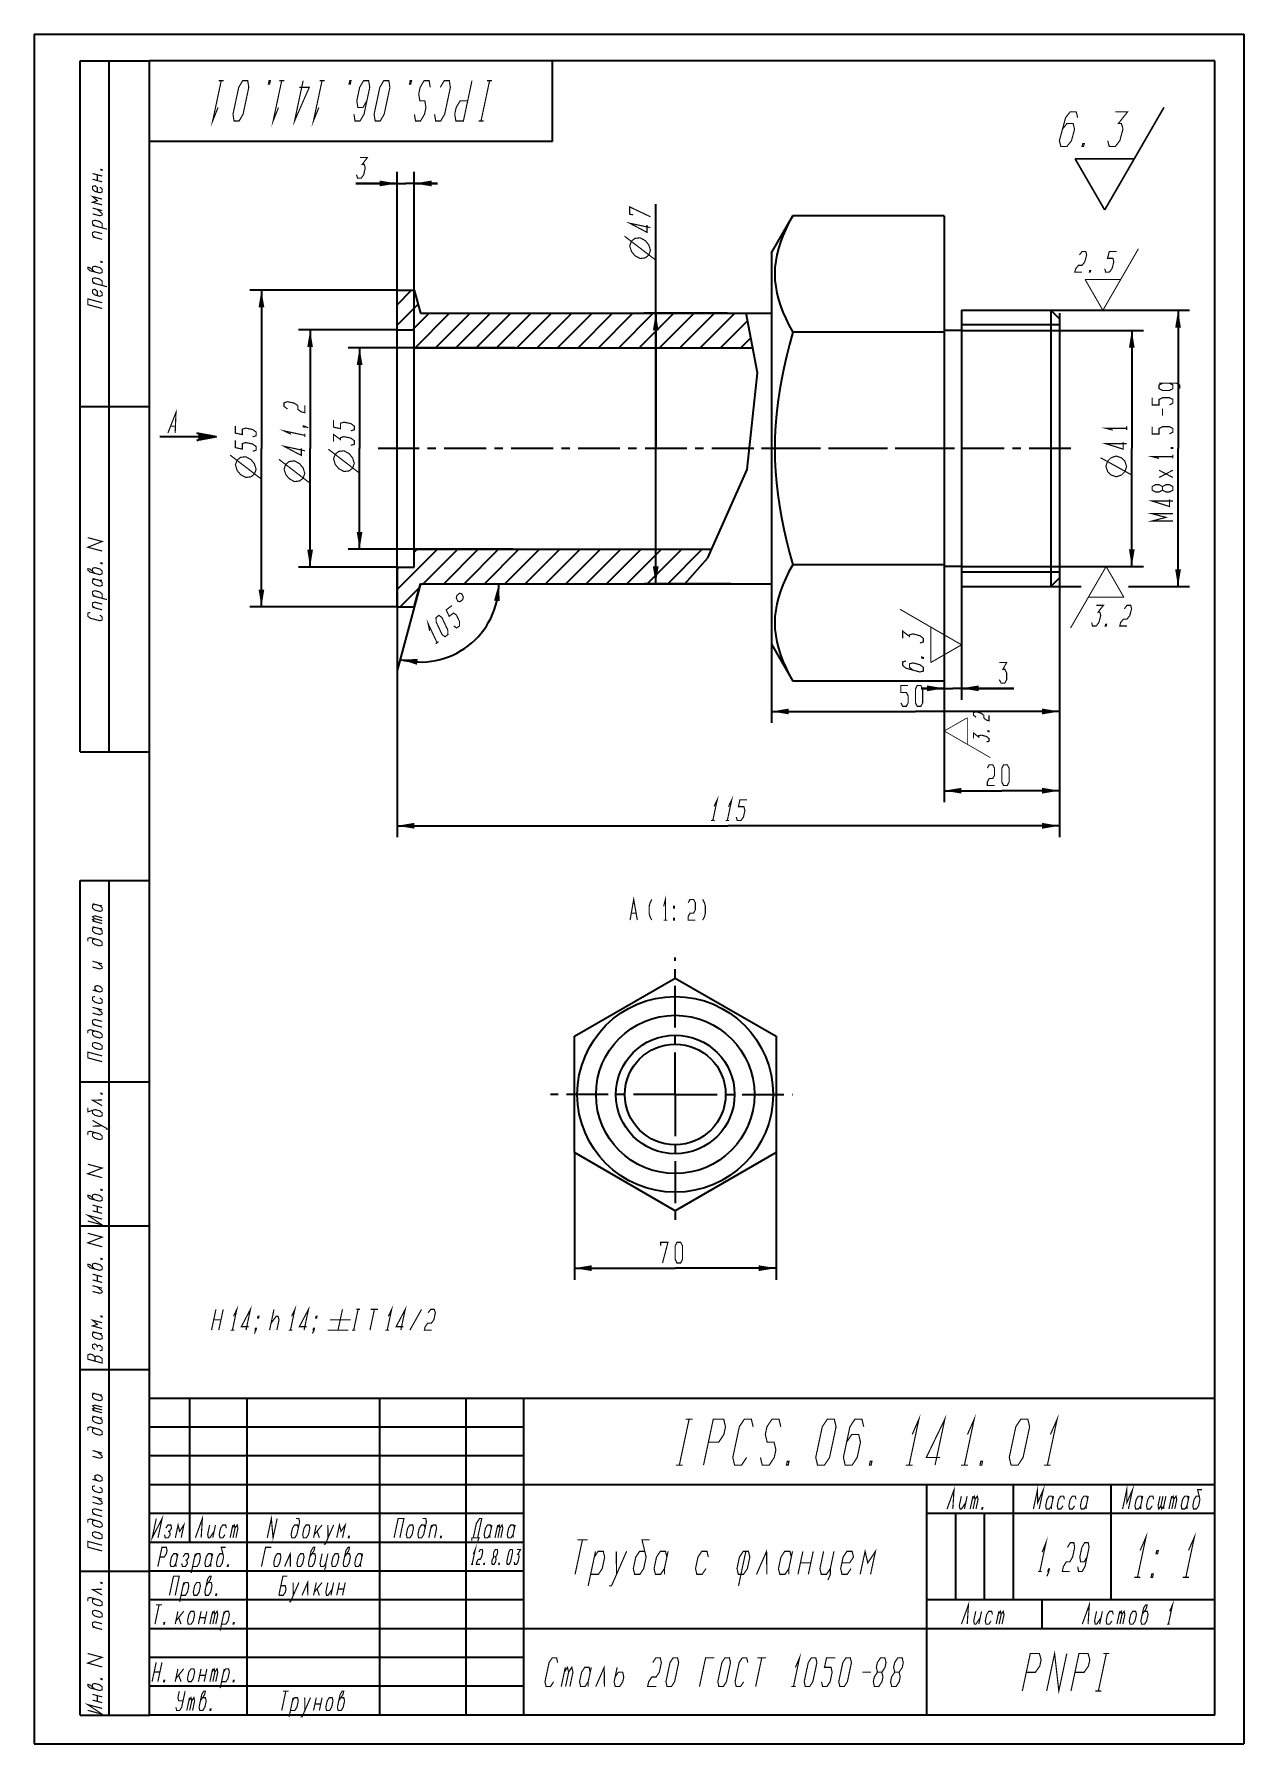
# Model space of a CAD drawing. Header units: millimetres. Extents: x 0 to 210, y 0 to 297.
import ezdxf

# ---------------------------------------------------------------- set-up
doc = ezdxf.new("R2010")
doc.units = ezdxf.units.MM
doc.header["$LTSCALE"] = 19.36
doc.linetypes.add('CENTER', pattern=[0.6, 0.375, -0.075, 0.075, -0.075])
doc.layers.get('0').update_dxf_attribs({"linetype": 'CONTINUOUS'})
for name, color, linetype in [('ALL_AXIS', 7, 'CONTINUOUS'), ('ALL_CHAMFER', 7, 'CONTINUOUS'), ('ALL_DIMENSIONS', 7, 'CONTINUOUS'), ('ALL_SURF_FIN', 7, 'CONTINUOUS'), ('DEFAULT_1', 7, 'CENTER')]:
    doc.layers.add(name, color=color, linetype=linetype)
doc.styles.get("Standard").update_dxf_attribs({"font": 'txt', "width": 0.7})
doc.dimstyles.new('DIMSTYLE_1', dxfattribs={"dimtxt": 3.6, "dimasz": 3, "dimexe": 0.18, "dimexo": 0.0625, "dimgap": 0.09, "dimtad": 1, "dimdsep": 46, "dimtxsty": 'STANDARD', "dimblk": '_FILLED', "dimblk1": '_FILLED', "dimblk2": '_FILLED', "dimcen": 0.09, "dimadec": 0, "dimazin": 0, "dimtp": 0.3, "dimtm": 0.3, "dimtfac": 1, "dimtofl": 0, "dimtmove": 0, "dimatfit": 3, "dimldrblk": '_FILLED', "dimfxl": 1, "dimtolj": 1, "dimarcsym": 0})
doc.dimstyles.new('DIMSTYLE_2', dxfattribs={"dimtxt": 3.6, "dimasz": 3, "dimexe": 0.18, "dimexo": 0.0625, "dimgap": 0.09, "dimtad": 1, "dimdec": 1, "dimdsep": 46, "dimtxsty": 'STANDARD', "dimblk": '_FILLED', "dimblk1": '_FILLED', "dimblk2": '_FILLED', "dimcen": 0.09, "dimadec": 0, "dimazin": 0, "dimtp": 0.5, "dimtm": 0.5, "dimtfac": 1, "dimtdec": 1, "dimtofl": 0, "dimtmove": 0, "dimatfit": 3, "dimldrblk": '_FILLED', "dimfxl": 1, "dimtolj": 1, "dimarcsym": 0})
doc.dimstyles.new('DIMSTYLE_3', dxfattribs={"dimtxt": 3.6, "dimasz": 3, "dimexe": 0.18, "dimexo": 0.0625, "dimgap": 0.09, "dimtad": 1, "dimdsep": 46, "dimtxsty": 'STANDARD', "dimblk": '_FILLED', "dimblk1": '_FILLED', "dimblk2": '_FILLED', "dimcen": 0.09, "dimadec": 0, "dimazin": 0, "dimtp": 0.1, "dimtm": 0.1, "dimtfac": 1, "dimtofl": 0, "dimtmove": 0, "dimatfit": 3, "dimldrblk": '_FILLED', "dimfxl": 1, "dimtolj": 1, "dimarcsym": 0})
doc.dimstyles.new('DIMSTYLE_4', dxfattribs={"dimtxt": 3.6, "dimasz": 3, "dimexe": 0.18, "dimexo": 0.0625, "dimgap": 0.09, "dimtad": 1, "dimdec": 5, "dimdsep": 46, "dimtxsty": 'STANDARD', "dimblk": '_FILLED', "dimblk1": '_FILLED', "dimblk2": '_FILLED', "dimcen": 0.09, "dimadec": 0, "dimazin": 0, "dimtp": 0.3, "dimtm": 0.3, "dimtfac": 1, "dimtdec": 5, "dimtofl": 0, "dimtmove": 0, "dimatfit": 3, "dimldrblk": '_FILLED', "dimfxl": 1, "dimtolj": 1, "dimarcsym": 0})
doc.dimstyles.new('DIMSTYLE_5', dxfattribs={"dimtxt": 3.6, "dimasz": 3, "dimexe": 0.18, "dimexo": 0.0625, "dimgap": 0.09, "dimtad": 1, "dimlfac": 2, "dimdsep": 46, "dimtxsty": 'STANDARD', "dimblk": '_FILLED', "dimblk1": '_FILLED', "dimblk2": '_FILLED', "dimcen": 0.09, "dimadec": 0, "dimazin": 0, "dimtp": 0.3, "dimtm": 0.3, "dimtfac": 1, "dimtofl": 0, "dimtmove": 0, "dimatfit": 3, "dimldrblk": '_FILLED', "dimfxl": 1, "dimtolj": 1, "dimarcsym": 0})
doc.dimstyles.new('DIMSTYLE_6', dxfattribs={"dimtxt": 3.6, "dimasz": 3, "dimexe": 0.18, "dimexo": 0.0625, "dimgap": 0.09, "dimtad": 1, "dimdec": 5, "dimdsep": 46, "dimtxsty": 'STANDARD', "dimblk": '_FILLED', "dimblk1": '_FILLED', "dimblk2": '_FILLED', "dimcen": 0.09, "dimadec": 0, "dimazin": 0, "dimtp": 0.2, "dimtm": 0.2, "dimtfac": 1, "dimtdec": 5, "dimtofl": 0, "dimtmove": 0, "dimatfit": 3, "dimldrblk": '_FILLED', "dimfxl": 1, "dimtolj": 1, "dimarcsym": 0})

msp = doc.modelspace()

# ---------------------------------------------------------------- blocks, each defined once
blk = doc.blocks.new('_FILLED')
at = {"color": 0, "linetype": 'BYBLOCK'}
blk.add_solid([(0, 0), (-1, 0.167), (-1, -0.167)], dxfattribs=at)
blk = doc.blocks.new('*D0')
at = {"color": 2, "linetype": 'CONTINUOUS'}
for p, q in [((83.56, 242.53), (54.49, 242.53)), ((56.49, 242.53), (56.49, 225.03)), ((56.49, 207.53), (56.49, 225.03)), ((83.17, 207.53), (54.49, 207.53))]:
    blk.add_line(p, q, dxfattribs=at)
at = {"color": 2, "linetype": 'CONTINUOUS', "xscale": 3, "yscale": 3, "zscale": 3}
for p, rotation in [((56.49, 242.53), 90), ((56.49, 207.53), 270)]:
    blk.add_blockref('_FILLED', p, dxfattribs=dict(at, rotation=rotation))
blk = doc.blocks.new('*D1')
at = {"color": 2, "linetype": 'CONTINUOUS'}
for p, q in [((107.91, 225.03), (107.91, 267.49)), ((120.36, 248.53), (105.91, 248.53)), ((107.91, 248.53), (107.91, 225.03)), ((107.91, 201.53), (107.91, 225.03)), ((120.96, 201.53), (105.91, 201.53))]:
    blk.add_line(p, q, dxfattribs=at)
at = {"color": 2, "linetype": 'CONTINUOUS', "xscale": 3, "yscale": 3, "zscale": 3}
for p, rotation in [((107.91, 248.53), 90), ((107.91, 201.53), 270)]:
    blk.add_blockref('_FILLED', p, dxfattribs=dict(at, rotation=rotation))
blk = doc.blocks.new('*D2')
at = {"color": 2, "linetype": 'CONTINUOUS'}
for p, q in [((177.99, 205.25), (177.99, 157.48)), ((62.99, 204.43), (62.99, 157.48)), ((62.99, 159.48), (120.49, 159.48)), ((177.99, 159.48), (120.49, 159.48))]:
    blk.add_line(p, q, dxfattribs=at)
at = {"color": 2, "linetype": 'CONTINUOUS', "xscale": 3, "yscale": 3, "zscale": 3, "rotation": 180}
blk.add_blockref('_FILLED', (62.99, 159.48), dxfattribs=at)
at = {"color": 2, "linetype": 'CONTINUOUS', "xscale": 3, "yscale": 3, "zscale": 3}
blk.add_blockref('_FILLED', (177.99, 159.48), dxfattribs=at)
blk = doc.blocks.new('*D3')
at = {"color": 2, "linetype": 'CONTINUOUS'}
for p, q in [((62.99, 245.63), (45.9, 245.63)), ((47.9, 245.63), (47.9, 225.03)), ((47.9, 204.43), (47.9, 225.03)), ((62.99, 204.43), (45.9, 204.43))]:
    blk.add_line(p, q, dxfattribs=at)
at = {"color": 2, "linetype": 'CONTINUOUS', "xscale": 3, "yscale": 3, "zscale": 3}
for p, rotation in [((47.9, 245.63), 90), ((47.9, 204.43), 270)]:
    blk.add_blockref('_FILLED', p, dxfattribs=dict(at, rotation=rotation))
blk = doc.blocks.new('*D4')
at = {"color": 2, "linetype": 'CONTINUOUS'}
for p, q in [((62.99, 252.53), (37.45, 252.53)), ((39.45, 252.53), (39.45, 225.03)), ((39.45, 197.53), (39.45, 225.03)), ((62.99, 197.53), (37.45, 197.53))]:
    blk.add_line(p, q, dxfattribs=at)
at = {"color": 2, "linetype": 'CONTINUOUS', "xscale": 3, "yscale": 3, "zscale": 3}
for p, rotation in [((39.45, 252.53), 90), ((39.45, 197.53), 270)]:
    blk.add_blockref('_FILLED', p, dxfattribs=dict(at, rotation=rotation))
blk = doc.blocks.new('*D5')
at = {"color": 2, "linetype": 'CONTINUOUS'}
for q in [(63.03, 186.46), (82.66, 201.53)]:
    blk.add_line((67.06, 201.53), q, dxfattribs=at)
for start, end in [(307.5, 360), (255, 307.5)]:
    blk.add_arc((67.06, 201.53), 13.6, start, end, dxfattribs=at)
for points in [[(80.83, 198.5), (80.66, 201.53), (79.83, 198.61)], [(66.58, 188.44), (63.54, 188.4), (66.43, 187.45)]]:
    blk.add_solid(points, dxfattribs=at)
blk = doc.blocks.new('*D6')
at = {"color": 2, "linetype": 'CONTINUOUS'}
for p, q in [((62.99, 271.07), (55.82, 271.07)), ((55.82, 271.07), (64.49, 271.07)), ((62.99, 245.63), (62.99, 273.07)), ((69.99, 271.07), (64.49, 271.07)), ((65.99, 245.63), (65.99, 273.07)), ((65.99, 271.07), (69.99, 271.07))]:
    blk.add_line(p, q, dxfattribs=at)
at = {"color": 2, "linetype": 'CONTINUOUS', "xscale": 3, "yscale": 3, "zscale": 3}
blk.add_blockref('_FILLED', (62.99, 271.07), dxfattribs=at)
at = {"color": 2, "linetype": 'CONTINUOUS', "xscale": 3, "yscale": 3, "zscale": 3, "rotation": 180}
blk.add_blockref('_FILLED', (65.99, 271.07), dxfattribs=at)
blk = doc.blocks.new('*D7')
at = {"layer": 'ALL_DIMENSIONS', "color": 2, "linetype": 'CONTINUOUS'}
for p, q in [((127.99, 248.53), (127.99, 177.34)), ((177.99, 248.53), (177.99, 177.34)), ((127.99, 179.34), (152.99, 179.34)), ((177.99, 179.34), (152.99, 179.34))]:
    blk.add_line(p, q, dxfattribs=at)
at = {"layer": 'ALL_DIMENSIONS', "color": 2, "linetype": 'CONTINUOUS', "xscale": 3, "yscale": 3, "zscale": 3, "rotation": 180}
blk.add_blockref('_FILLED', (127.99, 179.34), dxfattribs=at)
at = {"layer": 'ALL_DIMENSIONS', "color": 2, "linetype": 'CONTINUOUS', "xscale": 3, "yscale": 3, "zscale": 3}
blk.add_blockref('_FILLED', (177.99, 179.34), dxfattribs=at)
blk = doc.blocks.new('*D8')
at = {"layer": 'ALL_DIMENSIONS', "color": 2, "linetype": 'CONTINUOUS'}
for p, q in [((93.79, 102.71), (93.79, 80.63)), ((128.79, 102.71), (128.79, 80.63)), ((93.79, 82.63), (111.29, 82.63)), ((128.79, 82.63), (111.29, 82.63))]:
    blk.add_line(p, q, dxfattribs=at)
at = {"layer": 'ALL_DIMENSIONS', "color": 2, "linetype": 'CONTINUOUS', "xscale": 3, "yscale": 3, "zscale": 3, "rotation": 180}
blk.add_blockref('_FILLED', (93.79, 82.63), dxfattribs=at)
at = {"layer": 'ALL_DIMENSIONS', "color": 2, "linetype": 'CONTINUOUS', "xscale": 3, "yscale": 3, "zscale": 3}
blk.add_blockref('_FILLED', (128.79, 82.63), dxfattribs=at)
blk = doc.blocks.new('*D9')
at = {"layer": 'ALL_DIMENSIONS', "color": 2, "linetype": 'CONTINUOUS'}
for p, q in [((177.99, 202.61), (177.99, 163.58)), ((157.99, 185.34), (157.99, 163.58)), ((157.99, 165.58), (167.99, 165.58)), ((177.99, 165.58), (167.99, 165.58))]:
    blk.add_line(p, q, dxfattribs=at)
at = {"layer": 'ALL_DIMENSIONS', "color": 2, "linetype": 'CONTINUOUS', "xscale": 3, "yscale": 3, "zscale": 3, "rotation": 180}
blk.add_blockref('_FILLED', (157.99, 165.58), dxfattribs=at)
at = {"layer": 'ALL_DIMENSIONS', "color": 2, "linetype": 'CONTINUOUS', "xscale": 3, "yscale": 3, "zscale": 3}
blk.add_blockref('_FILLED', (177.99, 165.58), dxfattribs=at)
blk = doc.blocks.new('SF2_BL0', base_point=(162.01, 175.29))
at = {"layer": 'ALL_SURF_FIN', "color": 2, "linetype": 'CONTINUOUS'}
for points, const_width in [([(162.01, 178.26), (157.99, 175.95)], 0.135), ([(162.01, 178.26), (162.01, 173.63)], 0.135), ([(163.52, 178.33), (163.07, 178.69), (163.07, 179.16), (163.52, 179.28), (164.42, 179.03), (164.87, 178.68), (164.87, 178.2), (165.32, 177.84), (165.77, 177.72), (165.77, 178.67)], 0.2), ([(157.99, 175.95), (162.01, 173.63)], 0.135), ([(163.07, 174.66), (163.07, 175.61), (163.97, 174.89), (163.97, 175.13), (164.42, 175.24), (165.32, 175), (165.77, 174.64), (165.77, 174.17), (165.32, 174.05)], 0.2), ([(165.77, 175.95), (165.77, 175.83), (165.55, 175.89), (165.55, 176.01), (165.77, 175.95)], 0.2), ([(162.01, 173.63), (166.03, 171.3)], 0.135)]:
    blk.add_lwpolyline(points, dxfattribs=dict(at, const_width=const_width))
blk = doc.blocks.new('*D10')
at = {"layer": 'ALL_DIMENSIONS', "color": 2, "linetype": 'CONTINUOUS'}
for p, q in [((175.51, 249.03), (200.59, 249.03)), ((198.59, 249.03), (198.59, 225.03)), ((198.59, 201.03), (198.59, 225.03)), ((174.95, 201.03), (181.79, 201.03)), ((189.96, 201.03), (200.59, 201.03))]:
    blk.add_line(p, q, dxfattribs=at)
at = {"layer": 'ALL_DIMENSIONS', "color": 2, "linetype": 'CONTINUOUS', "xscale": 3, "yscale": 3, "zscale": 3}
for p, rotation in [((198.59, 249.03), 90), ((198.59, 201.03), 270)]:
    blk.add_blockref('_FILLED', p, dxfattribs=dict(at, rotation=rotation))
blk = doc.blocks.new('SF0_BL1', base_point=(186.19, 254.38))
at = {"layer": 'ALL_SURF_FIN', "color": 2, "linetype": 'CONTINUOUS'}
for points, const_width in [([(181.46, 258.65), (181.94, 259.25), (182.57, 259.25), (182.72, 258.65), (182.4, 257.45), (181.93, 256.85), (181.3, 256.85), (180.82, 256.25), (180.66, 255.65), (181.92, 255.65)], 0.2), ([(185.86, 256.25), (186.02, 255.65), (186.65, 255.65), (187.12, 256.25), (187.44, 257.45), (187.29, 258.05), (186.34, 258.05), (186.66, 259.25), (187.92, 259.25)], 0.2), ([(188.62, 254.37), (191.71, 259.73)], 0.18), ([(183.34, 255.65), (183.18, 255.65), (183.26, 255.95), (183.42, 255.95), (183.34, 255.65)], 0.2), ([(182.46, 254.37), (188.62, 254.37)], 0.18), ([(182.46, 254.37), (185.54, 249.03)], 0.18), ([(185.54, 249.03), (188.62, 254.37)], 0.18)]:
    blk.add_lwpolyline(points, dxfattribs=dict(at, const_width=const_width))
blk = doc.blocks.new('*D11')
at = {"layer": 'ALL_DIMENSIONS', "color": 2, "linetype": 'CONTINUOUS'}
for p, q in [((160.99, 245.53), (192.56, 245.53)), ((190.56, 245.53), (190.56, 225.03)), ((190.56, 204.53), (190.56, 225.03)), ((160.99, 204.53), (192.56, 204.53))]:
    blk.add_line(p, q, dxfattribs=at)
at = {"layer": 'ALL_DIMENSIONS', "color": 2, "linetype": 'CONTINUOUS', "xscale": 3, "yscale": 3, "zscale": 3}
for p, rotation in [((190.56, 245.53), 90), ((190.56, 204.53), 270)]:
    blk.add_blockref('_FILLED', p, dxfattribs=dict(at, rotation=rotation))
blk = doc.blocks.new('SF1_BL2', base_point=(185.22, 199.19))
at = {"layer": 'ALL_SURF_FIN', "color": 2, "linetype": 'CONTINUOUS'}
for points, const_width in [([(186.1, 204.53), (183.01, 199.19)], 0.18), ([(189.18, 199.19), (186.1, 204.53)], 0.18), ([(183.01, 199.19), (179.92, 193.84)], 0.18), ([(189.18, 199.19), (183.01, 199.19)], 0.18), ([(184.38, 197.79), (185.64, 197.79), (184.69, 196.59), (185.01, 196.59), (185.16, 195.99), (184.84, 194.79), (184.36, 194.19), (183.73, 194.19), (183.58, 194.79)], 0.2), ([(189.26, 197.19), (189.74, 197.79), (190.37, 197.79), (190.52, 197.19), (190.2, 195.99), (189.72, 195.39), (189.09, 195.39), (188.62, 194.79), (188.46, 194.19), (189.72, 194.19)], 0.2), ([(186.1, 194.19), (185.94, 194.19), (186.02, 194.49), (186.18, 194.49), (186.1, 194.19)], 0.2)]:
    blk.add_lwpolyline(points, dxfattribs=dict(at, const_width=const_width))
blk = doc.blocks.new('*D12')
at = {"layer": 'ALL_DIMENSIONS', "color": 2, "linetype": 'CONTINUOUS'}
for p, q in [((157.99, 204.65), (157.99, 181.36)), ((160.99, 201.12), (160.99, 181.36)), ((157.99, 183.36), (153.99, 183.36)), ((153.99, 183.36), (159.49, 183.36)), ((170.08, 183.36), (159.49, 183.36)), ((160.99, 183.36), (170.08, 183.36))]:
    blk.add_line(p, q, dxfattribs=at)
at = {"layer": 'ALL_DIMENSIONS', "color": 2, "linetype": 'CONTINUOUS', "xscale": 3, "yscale": 3, "zscale": 3}
blk.add_blockref('_FILLED', (157.99, 183.36), dxfattribs=at)
at = {"layer": 'ALL_DIMENSIONS', "color": 2, "linetype": 'CONTINUOUS', "xscale": 3, "yscale": 3, "zscale": 3, "rotation": 180}
blk.add_blockref('_FILLED', (160.99, 183.36), dxfattribs=at)
blk = doc.blocks.new('SF3_BL3', base_point=(155.64, 191.65))
at = {"layer": 'ALL_SURF_FIN', "color": 2, "linetype": 'CONTINUOUS'}
for points, const_width in [([(155.65, 194), (150.3, 197.1)], 0.18), ([(150.77, 192.05), (150.77, 193.31), (151.97, 192.36), (151.97, 192.67), (152.57, 192.82), (153.77, 192.5), (154.37, 192.03), (154.37, 191.4), (153.77, 191.24)], 0.2), ([(155.65, 187.84), (155.65, 194)], 0.18), ([(160.99, 190.92), (155.65, 194)], 0.18), ([(155.65, 187.84), (160.99, 190.92)], 0.18), ([(151.37, 188.11), (150.77, 187.95), (150.77, 187.32), (151.37, 186.85), (153.77, 186.2), (154.37, 186.36), (154.37, 186.99), (153.77, 187.46), (152.57, 187.78), (151.97, 187.63), (151.97, 187), (152.57, 186.52)], 0.2), ([(154.37, 188.72), (154.37, 188.56), (154.07, 188.64), (154.07, 188.8), (154.37, 188.72)], 0.2)]:
    blk.add_lwpolyline(points, dxfattribs=dict(at, const_width=const_width))
blk = doc.blocks.new('STRELKA_VIDA_PRAV_BL4', base_point=(26.71, 228.87))
at = {"color": 7, "linetype": 'CONTINUOUS'}
for p, q in [((28.74, 227.06), (21.8, 227.06)), ((31.63, 227.06), (28.25, 227.69)), ((31.63, 227.06), (28.25, 226.43))]:
    blk.add_line(p, q, dxfattribs=at)
at = {"color": 2, "linetype": 'CONTINUOUS', "const_width": 0.2}
for points in [[(23.21, 227.71), (24.61, 231.31), (24.47, 227.71)], [(23.78, 228.91), (24.41, 228.91)]]:
    blk.add_lwpolyline(points, dxfattribs=at)
at = {"color": 7, "linetype": 'CONTINUOUS'}
blk.add_arc((28.09, 227.06), 0.652, 284.0191, 75.9809, dxfattribs=at)
for points in [[(28.25, 227.69), (31.63, 227.06), (28.33, 227.67)], [(31.63, 227.06), (28.25, 226.43), (28.33, 226.45)], [(28.4, 227.63), (28.33, 227.67), (31.63, 227.06)], [(28.4, 226.49), (31.63, 227.06), (28.33, 226.45)], [(28.47, 227.59), (28.4, 227.63), (31.63, 227.06)], [(28.47, 226.53), (31.63, 227.06), (28.4, 226.49)], [(28.53, 227.54), (28.47, 227.59), (31.63, 227.06)], [(28.53, 226.58), (31.63, 227.06), (28.47, 226.53)], [(28.59, 227.48), (28.53, 227.54), (31.63, 227.06)], [(28.59, 226.64), (31.63, 227.06), (28.53, 226.58)], [(28.64, 227.41), (28.59, 227.48), (31.63, 227.06)], [(28.64, 226.71), (31.63, 227.06), (28.59, 226.64)], [(28.68, 227.34), (28.64, 227.41), (31.63, 227.06)], [(28.68, 226.78), (31.63, 227.06), (28.64, 226.71)], [(28.71, 227.26), (28.68, 227.34), (31.63, 227.06)], [(28.71, 226.86), (31.63, 227.06), (28.68, 226.78)], [(28.73, 227.18), (28.71, 227.26), (31.63, 227.06)], [(28.73, 226.94), (31.63, 227.06), (28.71, 226.86)], [(28.74, 227.1), (28.73, 227.18), (31.63, 227.06)], [(28.74, 227.02), (31.63, 227.06), (28.73, 226.94)], [(28.74, 227.02), (28.74, 227.1), (31.63, 227.06)]]:
    blk.add_solid(points, dxfattribs=at)
blk = doc.blocks.new('SYM_0_BL5', base_point=(187.06, 275.38))
at = {"color": 2, "linetype": 'CONTINUOUS'}
for points, const_width in [([(181.16, 282.5), (180.9, 283.5), (179.85, 283.5), (179.06, 282.5), (177.98, 278.5), (178.24, 277.5), (179.29, 277.5), (180.08, 278.5), (180.62, 280.5), (180.36, 281.5), (179.31, 281.5), (178.52, 280.5)], 0.2), ([(187.72, 283.5), (189.82, 283.5), (188.24, 281.5), (188.76, 281.5), (189.02, 280.5), (188.48, 278.5), (187.69, 277.5), (186.64, 277.5), (186.38, 278.5)], 0.2), ([(190.99, 275.36), (196.14, 284.29)], 0.3), ([(182.18, 277.5), (181.92, 277.5), (182.05, 278), (182.31, 278), (182.18, 277.5)], 0.2), ([(180.71, 275.36), (190.99, 275.36)], 0.3), ([(180.71, 275.36), (185.85, 266.47)], 0.3), ([(185.85, 266.47), (190.99, 275.36)], 0.3)]:
    blk.add_lwpolyline(points, dxfattribs=dict(at, const_width=const_width))

# ---------------------------------------------------------------- dimensions: what is measured, and where the dimension line sits
at = {"color": 2, "linetype": 'CONTINUOUS'}
for base, p1, p2, dimstyle, picture, middle in [((65.991193, 271.068391), (62.991193, 245.631813), (65.991193, 245.631813), 'DIMSTYLE_3', '*D6', (55.822435, 271.988497)), ((177.991193, 159.480361), (62.991193, 204.431813), (177.991193, 205.253556), 'DIMSTYLE_1', '*D2', (116.711193, 160.400468))]:
    dim = msp.add_linear_dim(base=base, p1=p1, p2=p2, dimstyle=dimstyle, dxfattribs=at)
    dim.commit()
    dim.dimension.update_dxf_attribs({"geometry": picture, "text_midpoint": middle, "dimtype": 160})
for base, p1, p2, picture, middle in [((107.907613, 201.531813), (120.355556, 248.531813), (120.963813, 201.531813), '*D1', (106.987507, 257.650493)), ((39.448694, 197.531813), (62.991193, 252.531813), (62.991193, 197.531813), '*D4', (38.528587, 219.611533)), ((47.899891, 204.431813), (62.991193, 245.631813), (62.991193, 204.431813), '*D3', (46.979784, 218.892608)), ((56.489632, 207.531813), (83.560355, 242.531813), (83.168731, 207.531813), '*D0', (55.569526, 220.643878))]:
    dim = msp.add_linear_dim(base=base, p1=p1, p2=p2, angle=270, text='%%c<>', dimstyle='DIMSTYLE_1', dxfattribs=at)
    dim.commit()
    dim.dimension.update_dxf_attribs({"geometry": picture, "text_midpoint": middle, "dimtype": 160})
dim = msp.add_angular_dim_2l(base=(75.341544, 190.742992), line1=((63.025669, 186.464326), (67.06299, 201.531813)), line2=((67.06299, 201.531813), (82.662001, 201.531813)), dimstyle='DIMSTYLE_2', dxfattribs=at)
dim.commit()
dim.dimension.update_dxf_attribs({"geometry": '*D5', "text_midpoint": (69.061559, 190.61465), "dimtype": 162})
at = {"layer": 'ALL_DIMENSIONS', "color": 2, "linetype": 'CONTINUOUS'}
for base, p1, p2, dimstyle, picture, middle in [((127.991193, 179.337294), (177.991193, 248.531813), (127.991193, 248.531813), 'DIMSTYLE_4', '*D7', (150.471193, 180.237294)), ((157.991193, 165.584523), (177.991193, 202.608781), (157.991193, 185.336167), 'DIMSTYLE_6', '*D9', (165.471193, 166.484523)), ((93.789326, 82.629731), (128.789326, 102.705223), (93.789326, 102.705223), 'DIMSTYLE_5', '*D8', (108.769326, 83.529731))]:
    dim = msp.add_linear_dim(base=base, p1=p1, p2=p2, angle=180, dimstyle=dimstyle, dxfattribs=at)
    dim.commit()
    dim.dimension.update_dxf_attribs({"geometry": picture, "text_midpoint": middle, "dimtype": 160})
for base, p1, p2, text, picture, middle in [((198.589266, 249.031813), (174.954686, 201.031813), (175.511867, 249.031813), 'M<>x1.5-5g', '*D10', (197.689266, 212.431813)), ((190.556588, 245.531813), (160.991193, 204.531813), (160.991193, 245.531813), '%%c<>', '*D11', (189.656588, 220.111813))]:
    dim = msp.add_linear_dim(base=base, p1=p1, p2=p2, angle=90, text=text, dimstyle='DIMSTYLE_1', dxfattribs=at)
    dim.commit()
    dim.dimension.update_dxf_attribs({"geometry": picture, "text_midpoint": middle, "dimtype": 160})
dim = msp.add_linear_dim(base=(160.991193, 183.360557), p1=(157.991193, 204.651778), p2=(160.991193, 201.122964), dimstyle='DIMSTYLE_3', dxfattribs=at)
dim.commit()
dim.dimension.update_dxf_attribs({"geometry": '*D12', "text_midpoint": (167.56416, 184.260557), "dimtype": 160})

# ---------------------------------------------------------------- linework, layer by layer
at = {"color": 7, "linetype": 'CONTINUOUS'}
for p, q in [((0, 297), (0, 0)), ((0, 297), (210, 297)), ((210, 297), (210, 0)), ((8, 172.349899), (8, 292.349899)), ((8, 292.349899), (20, 292.349899)), ((13, 172.349899), (13, 292.349899)), ((90, 292.349899), (20, 292.349899)), ((20, 278.349899), (20, 292.349899)), ((20, 172.349899), (20, 292.349899)), ((20, 5), (20, 292.349899)), ((205, 292.349899), (20, 292.349899)), ((90, 278.349899), (90, 292.349899)), ((205, 5), (205, 292.349899)), ((90, 278.349899), (20, 278.349899)), ((127.991193, 259.031813), (131.694618, 265.446332)), ((157.991193, 265.446332), (131.694618, 265.446332)), ((157.991193, 265.446332), (157.991193, 184.617294)), ((127.991193, 259.031415), (127.991193, 191.032212)), ((62.991193, 197.531813), (62.991193, 252.531813)), ((62.991193, 252.531813), (65.991193, 252.531813)), ((65.991193, 252.531813), (67.06299, 248.531813)), ((67.06299, 248.531813), (123.578642, 248.531813)), ((125.567817, 238.144122), (123.578642, 248.531813)), ((160.991193, 249.031813), (176.491193, 249.031813)), ((160.991193, 249.031394), (160.991193, 201.032233)), ((62.991193, 245.631813), (65.991193, 245.631813)), ((65.991193, 204.431813), (65.991193, 245.631813)), ((157.991193, 245.239073), (131.694618, 245.239073)), ((160.991193, 245.531813), (157.991193, 245.531813)), ((65.991193, 242.531813), (124.727603, 242.531813)), ((123.756949, 221.356202), (125.567817, 238.144122)), ((8, 232.349899), (20, 232.349899)), ((116.960329, 206.031741), (123.756949, 221.356202)), ((65.991193, 207.531813), (117.625633, 207.531813)), ((112.979926, 201.531813), (116.960329, 206.031741)), ((62.991193, 204.431813), (65.991193, 204.431813)), ((157.991193, 204.824554), (131.694618, 204.824554)), ((160.991193, 204.531813), (157.991193, 204.531813)), ((65.991193, 197.531813), (67.06299, 201.531813)), ((67.06299, 201.531813), (112.979926, 201.531813)), ((160.991193, 201.031813), (176.491193, 201.031813)), ((62.991193, 197.531813), (65.991193, 197.531813)), ((127.991193, 191.031813), (131.694618, 184.617294)), ((157.991193, 184.617294), (131.694618, 184.617294)), ((8, 172.349899), (20, 172.349899)), ((8, 5), (8, 150)), ((8, 150), (20, 150)), ((13, 5), (13, 150)), ((20, 5), (20, 150)), ((93.789326, 122.912482), (111.289326, 133.016112)), ((111.289326, 133.016112), (128.789326, 122.912482)), ((93.789326, 102.705223), (93.789326, 122.912482)), ((128.789326, 122.912482), (128.789326, 102.705223)), ((8, 115), (20, 115)), ((111.289326, 92.601593), (93.789326, 102.705223)), ((128.789326, 102.705223), (111.289326, 92.601593)), ((8, 90), (20, 90)), ((8, 65), (20, 65)), ((205, 60), (20, 60)), ((20, 5), (20, 60)), ((27, 35), (27, 60)), ((37, 5), (37, 60)), ((60, 5), (60, 60)), ((75, 5), (75, 60)), ((85, 5), (85, 60)), ((205, 5), (205, 60)), ((85, 55), (20, 55)), ((85, 50), (20, 50)), ((205, 45), (20, 45)), ((155, 5), (155, 45)), ((170, 25), (170, 45)), ((187, 25), (187, 45)), ((85, 40), (20, 40)), ((205, 40), (155, 40)), ((160, 25), (160, 40)), ((165, 25), (165, 40)), ((85, 35), (20, 35)), ((8, 30), (20, 30)), ((85, 30), (20, 30)), ((85, 25), (20, 25)), ((205, 25), (155, 25)), ((175, 20), (175, 25)), ((205, 20), (20, 20)), ((85, 15), (20, 15)), ((85, 10), (20, 10)), ((8, 5), (20, 5)), ((205, 5), (20, 5)), ((205, 5), (20, 5)), ((0, 0), (210, 0))]:
    msp.add_line(p, q, dxfattribs=at)
at = {"color": 2, "linetype": 'CONTINUOUS'}
for p, q in [((62.991193, 250.001373), (65.521634, 252.531813)), ((62.991193, 246.465839), (66.63911, 250.113756)), ((65.692702, 245.631813), (68.592702, 248.531813)), ((66.128236, 242.531813), (72.128236, 248.531813)), ((69.663769, 242.531813), (75.663769, 248.531813)), ((73.199303, 242.531813), (79.199303, 248.531813)), ((76.734837, 242.531813), (82.734837, 248.531813)), ((80.270371, 242.531813), (86.270371, 248.531813)), ((83.805905, 242.531813), (89.805905, 248.531813)), ((87.341439, 242.531813), (93.341439, 248.531813)), ((90.876973, 242.531813), (96.876973, 248.531813)), ((94.412507, 242.531813), (100.412507, 248.531813)), ((97.948041, 242.531813), (103.948041, 248.531813)), ((101.483575, 242.531813), (107.483575, 248.531813)), ((105.019108, 242.531813), (111.019108, 248.531813)), ((108.554642, 242.531813), (114.554642, 248.531813)), ((112.090176, 242.531813), (118.090176, 248.531813)), ((115.62571, 242.531813), (121.62571, 248.531813)), ((119.161244, 242.531813), (123.832993, 247.203562)), ((177.991193, 246.531813), (160.991193, 246.531813)), ((122.696778, 242.531813), (124.401214, 244.23625)), ((62.991193, 200.503898), (70.019108, 207.531813)), ((65.991193, 207.039432), (66.483575, 207.531813)), ((67.554642, 201.531813), (73.554642, 207.531813)), ((71.090176, 201.531813), (77.090176, 207.531813)), ((74.62571, 201.531813), (80.62571, 207.531813)), ((78.161244, 201.531813), (84.161244, 207.531813)), ((81.696778, 201.531813), (87.696778, 207.531813)), ((85.232312, 201.531813), (91.232312, 207.531813)), ((88.767846, 201.531813), (94.767846, 207.531813)), ((92.30338, 201.531813), (98.30338, 207.531813)), ((95.838914, 201.531813), (101.838914, 207.531813)), ((99.374448, 201.531813), (105.374448, 207.531813)), ((102.909981, 201.531813), (108.909981, 207.531813)), ((106.445515, 201.531813), (112.445515, 207.531813)), ((109.981049, 201.531813), (115.981049, 207.531813)), ((62.991193, 204.039432), (63.383575, 204.431813)), ((177.991193, 203.531813), (160.991193, 203.531813)), ((63.554642, 197.531813), (66.883033, 200.860204))]:
    msp.add_line(p, q, dxfattribs=at)
at = {"color": 2, "linetype": 'CONTINUOUS', "const_width": 0.2}
for points in [[(31.914324, 284.26142), (30.98085, 281.928088), (32.46875, 288.928084)], [(32.906247, 288.928084), (32.031253, 288.928084)], [(37.062496, 288.928084), (37.252021, 287.761418), (36.260087, 283.094754), (35.574606, 281.928088), (34.699602, 281.928088), (34.510088, 283.094754), (35.502021, 287.761418), (36.187502, 288.928084), (37.062496, 288.928084)], [(40.781248, 288.928084), (41.000002, 288.928084), (40.876005, 288.344762), (40.657262, 288.344762), (40.781248, 288.928084)], [(42.414318, 284.26142), (41.480854, 281.928088), (42.968755, 288.928084)], [(43.406252, 288.928084), (42.531247, 288.928084)], [(46.687496, 288.928084), (45.199606, 281.928088), (47.752015, 287.761418), (46.002016, 287.761418)], [(49.414314, 284.26142), (48.480851, 281.928088), (49.968751, 288.928084)], [(50.406248, 288.928084), (49.531254, 288.928084)], [(54.781251, 288.928084), (55.000005, 288.928084), (54.876008, 288.344762), (54.657254, 288.344762), (54.781251, 288.928084)], [(55.510087, 283.094754), (55.699601, 281.928088), (56.574605, 281.928088), (57.260086, 283.094754), (58.25202, 287.761418), (58.062495, 288.928084), (57.187501, 288.928084), (56.502021, 287.761418), (56.006054, 285.428086), (56.195567, 284.26142), (57.070572, 284.26142), (57.756053, 285.428086)], [(61.562504, 288.928084), (61.752018, 287.761418), (60.760084, 283.094754), (60.074604, 281.928088), (59.199609, 281.928088), (59.010085, 283.094754), (60.002019, 287.761418), (60.687499, 288.928084), (61.562504, 288.928084)], [(65.281245, 288.928084), (65.499999, 288.928084), (65.376013, 288.344762), (65.157259, 288.344762), (65.281245, 288.928084)], [(68.752014, 287.761418), (68.5625, 288.928084), (67.687495, 288.928084), (67.002015, 287.761418), (66.754031, 286.594752), (66.943556, 285.428086), (67.81855, 285.428086), (68.008074, 284.26142), (67.760091, 283.094754), (67.0746, 281.928088), (66.199605, 281.928088), (66.010092, 283.094754)], [(69.51009, 283.094754), (69.699604, 281.928088), (70.574608, 281.928088), (71.260089, 283.094754), (72.252022, 287.761418), (72.062498, 288.928084), (71.187504, 288.928084), (70.502013, 287.761418)], [(76.000004, 288.928084), (74.512104, 281.928088), (73.199602, 281.928088), (73.010088, 283.094754), (73.258071, 284.26142), (73.943552, 285.428086), (75.256054, 285.428086)], [(77.574604, 281.928088), (79.062505, 288.928084)], [(79.500002, 288.928084), (78.624997, 288.928084)], [(78.012102, 281.928088), (77.137107, 281.928088)], [(11.794094, 273.47491), (11.794094, 273.349893), (11.58576, 273.40573), (11.58576, 273.530727), (11.794094, 273.47491)], [(56.587636, 275.5885), (57.847641, 275.5885), (56.96257, 274.38849), (57.277574, 274.38849), (57.465036, 273.788496), (57.209974, 272.588508), (56.767438, 271.988492), (56.137431, 271.988492), (55.949969, 272.588508)], [(10.127428, 272.796477), (11.794094, 272.349902)], [(11.794094, 271.349891), (10.127428, 271.796486)], [(10.960764, 269.573197), (10.960764, 270.323195), (10.544096, 270.684842), (10.127428, 270.546482), (10.127428, 270.046477), (10.544096, 269.68483), (11.377426, 269.461543), (11.794094, 269.599902), (11.794094, 270.099908), (11.377426, 270.461555)], [(10.960764, 271.573199), (10.960764, 272.573189)], [(11.794094, 267.349908), (10.127428, 267.796482), (10.960764, 268.07318), (10.127428, 268.796473), (11.794094, 268.349898)], [(10.127428, 266.796471), (11.794094, 266.349896)], [(10.127428, 265.79648), (11.377426, 265.461539), (11.794094, 265.599898), (11.794094, 265.849891), (10.960764, 266.573184)], [(11.794094, 263.349904), (11.794094, 264.099902), (11.377426, 264.461549), (10.544096, 264.684836), (10.127428, 264.546477), (10.127428, 264.046471), (10.544096, 263.684846)], [(106.987509, 263.395494), (103.387512, 264.160703), (106.387504, 262.578035), (106.387504, 263.838029)], [(106.987509, 265.285496), (103.387512, 266.995695), (103.387512, 265.735701), (103.987506, 265.60817)], [(12.62743, 263.126617), (10.127428, 263.796479)], [(10.544096, 261.684844), (10.127428, 262.04649), (10.127428, 262.546475), (10.544096, 262.684834), (11.794094, 262.349893)], [(11.794094, 261.349902), (10.127428, 261.796477)], [(107.887511, 257.759197), (102.48751, 261.906992)], [(105.187505, 258.033102), (104.287503, 258.524406), (103.687509, 259.251932), (103.387512, 260.215699), (103.687509, 261.051936), (104.287503, 261.524398), (105.187505, 261.633088), (106.087507, 261.141805), (106.687512, 260.414258), (106.987509, 259.45049), (106.687512, 258.614254), (106.087507, 258.141791), (105.187505, 258.033102)], [(10.544096, 255.684838), (9.71076, 256.408131), (9.294097, 256.519764), (9.294097, 256.269771), (9.71076, 255.908125), (11.377426, 255.461551), (11.794094, 255.59991), (11.794094, 256.099895), (11.377426, 256.461541), (10.544096, 256.684828), (10.127428, 256.54649), (10.127428, 256.046484)], [(11.794094, 257.474895), (11.794094, 257.349898), (11.58576, 257.405715), (11.58576, 257.530732), (11.794094, 257.474895)], [(11.794094, 253.349895), (11.794094, 254.099893), (11.377426, 254.461539), (10.544096, 254.684826), (10.127428, 254.546488), (10.127428, 254.046482), (10.544096, 253.684836)], [(12.62743, 253.126607), (10.127428, 253.79649)], [(10.960764, 251.57318), (10.960764, 252.323199), (10.544096, 252.684846), (10.127428, 252.546486), (10.127428, 252.04648), (10.544096, 251.684834), (11.377426, 251.461547), (11.794094, 251.599906), (11.794094, 252.099891), (11.377426, 252.461537)], [(11.794094, 249.349891), (9.294097, 250.019773), (9.294097, 251.019764), (11.794094, 250.349902)], [(43.979788, 231.89027), (43.379783, 232.332805), (43.379783, 232.962813), (43.979788, 233.150285), (45.179787, 232.895201), (45.779781, 232.452666), (45.779781, 231.82268), (46.379786, 231.380145), (46.97978, 231.252613), (46.97978, 232.512607)], [(37.928585, 227.059057), (38.52859, 227.246529), (38.52859, 227.876537), (37.928585, 228.319072), (36.728586, 228.574135), (36.128592, 228.386662), (36.128592, 227.441672), (34.928582, 227.696734), (34.928582, 228.956729)], [(46.97978, 228.890105), (46.97978, 228.732604), (46.679783, 228.796369), (46.679783, 228.953871), (46.97978, 228.890105), (47.579785, 228.605072)], [(54.969529, 228.091402), (55.569523, 228.278875), (55.569523, 228.908883), (54.969529, 229.351418), (53.76953, 229.60648), (53.169525, 229.419008), (53.169525, 228.474018), (51.969526, 228.72908), (51.969526, 229.989074)], [(37.928585, 224.539068), (38.52859, 224.726541), (38.52859, 225.356527), (37.928585, 225.799062), (36.728586, 226.054125), (36.128592, 225.866674), (36.128592, 224.921662), (34.928582, 225.176746), (34.928582, 226.43674)], [(44.579782, 227.51025), (43.379783, 228.080316), (46.97978, 227.315107)], [(46.97978, 227.000104), (46.97978, 227.630111)], [(51.969526, 226.209092), (51.969526, 227.469086), (53.169525, 226.584016), (53.169525, 226.89902), (53.76953, 227.086471), (54.969529, 226.831408), (55.569523, 226.388873), (55.569523, 225.758887), (54.969529, 225.571414)], [(39.428592, 219.72023), (34.028591, 223.868047)], [(36.728586, 219.994135), (35.828584, 220.485439), (35.22859, 221.212965), (34.928582, 222.176732), (35.22859, 223.012969), (35.828584, 223.485432), (36.728586, 223.594143), (37.628588, 223.102838), (38.228582, 222.375291), (38.52859, 221.411523), (38.228582, 220.575309), (37.628588, 220.102824), (36.728586, 219.994135)], [(47.879782, 219.001299), (42.479781, 223.149115)], [(46.97978, 224.637617), (43.379783, 225.402805), (46.379786, 223.820137), (46.379786, 225.080152)], [(45.179787, 219.275203), (44.279785, 219.766508), (43.67978, 220.494055), (43.379783, 221.457822), (43.67978, 222.294037), (44.279785, 222.766521), (45.179787, 222.875211), (46.079789, 222.383906), (46.679783, 221.656381), (46.97978, 220.692613), (46.679783, 219.856377), (46.079789, 219.383914), (45.179787, 219.275203)], [(56.469525, 220.752576), (51.069524, 224.900393)], [(53.76953, 221.02648), (52.869528, 221.517785), (52.269523, 222.245311), (51.969526, 223.209078), (52.269523, 224.045314), (52.869528, 224.517777), (53.76953, 224.626488), (54.669521, 224.135184), (55.269526, 223.407637), (55.569523, 222.443869), (55.269526, 221.607654), (54.669521, 221.13517), (53.76953, 221.02648)], [(11.794094, 207.204057), (9.294097, 207.873939), (11.794094, 208.870729), (9.294097, 209.540611)], [(11.794094, 205.120738), (11.794094, 204.995742), (11.58576, 205.051559), (11.58576, 205.176555), (11.794094, 205.120738)], [(10.544096, 203.33066), (9.71076, 204.053953), (9.294097, 204.165607), (9.294097, 203.915615), (9.71076, 203.553969), (11.377426, 203.107373), (11.794094, 203.245732), (11.794094, 203.745738), (11.377426, 204.107385), (10.544096, 204.330672), (10.127428, 204.192313), (10.127428, 203.692307)], [(10.127428, 202.442324), (11.377426, 202.107383), (11.794094, 202.120725)], [(10.544096, 202.33067), (10.127428, 202.192311), (10.127428, 201.692305), (10.544096, 201.33068), (11.377426, 201.107371), (11.794094, 201.24573), (11.794094, 201.745736), (11.377426, 202.107383)], [(11.794094, 198.995736), (11.794094, 199.745734), (11.377426, 200.107381), (10.544096, 200.330668), (10.127428, 200.192309), (10.127428, 199.692324), (10.544096, 199.330678)], [(12.62743, 198.772449), (10.127428, 199.442311)], [(73.27947, 199.058471), (73.539044, 198.502691), (73.908317, 198.405496), (74.387279, 198.766863), (74.496968, 199.225447), (74.237394, 199.781227), (73.868131, 199.878422), (73.389169, 199.517033), (73.27947, 199.058471)], [(9.71076, 196.553951), (9.294097, 196.415613), (9.294097, 195.915607), (9.71076, 195.553961), (11.377426, 195.107387), (11.794094, 195.245725), (11.794094, 195.74573), (11.377426, 196.107377)], [(10.544096, 197.330676), (10.127428, 197.692322), (10.127428, 198.192307), (10.544096, 198.330666), (11.794094, 197.995725)], [(11.794094, 196.995734), (10.127428, 197.442309)], [(71.32466, 192.322174), (70.813622, 192.688225), (69.775336, 194.91132), (69.767215, 195.656828), (70.270132, 196.036264), (70.781159, 195.670213), (71.819445, 193.447117), (71.827566, 192.701609), (71.32466, 192.322174)], [(72.825269, 194.20601), (73.336296, 193.839959), (73.839202, 194.219416), (73.831092, 194.964902), (73.311943, 196.076461), (72.800916, 196.442512), (72.046546, 195.873348), (71.527408, 196.984885), (72.533221, 197.743799)], [(68.651907, 193.312066), (68.384212, 194.613332), (69.941646, 191.278678)], [(69.690193, 191.088971), (70.19311, 191.468406)], [(118.008832, 162.800473), (118.578898, 164.000472), (117.813689, 160.400464)], [(120.52882, 162.800473), (121.098887, 164.000472), (120.333699, 160.400464)], [(121.878727, 161.000469), (122.066199, 160.400464), (122.696186, 160.400464), (123.138721, 161.000469), (123.393805, 162.200468), (123.206332, 162.800473), (122.26132, 162.800473), (122.516404, 164.000472), (123.776398, 164.000472)], [(117.498686, 160.400464), (118.128693, 160.400464)], [(120.018695, 160.400464), (120.648703, 160.400464)], [(10.127428, 145.946582), (11.377426, 145.611641), (11.794094, 145.625004)], [(10.544096, 145.834938), (10.127428, 145.696579), (10.127428, 145.196584), (10.544096, 144.834937), (11.377426, 144.61165), (11.794094, 144.749999), (11.794094, 145.250005), (11.377426, 145.611641)], [(103.449827, 143.091266), (104.079824, 146.691263), (104.709821, 143.091266)], [(107.229831, 146.691263), (106.914827, 146.091258), (106.757325, 145.491264), (106.757325, 144.291265), (106.914827, 143.69126), (107.229831, 143.091266)], [(109.277324, 145.491264), (109.592328, 146.691263), (109.592328, 143.091266)], [(111.167326, 145.191256), (111.009824, 145.191256), (111.009824, 145.491264), (111.167326, 145.491264), (111.167326, 145.191256)], [(113.529834, 146.091258), (113.844816, 146.691263), (114.474824, 146.691263), (114.789828, 146.091258), (114.789828, 144.891259), (114.474824, 144.291265), (113.844816, 144.291265), (113.529834, 143.69126), (113.529834, 143.091266), (114.789828, 143.091266)], [(116.049822, 146.691263), (116.364826, 146.091258), (116.522328, 145.491264), (116.522328, 144.291265), (116.364826, 143.69126), (116.049822, 143.091266)], [(10.544096, 143.334941), (10.127428, 143.696577), (10.544096, 143.834937), (11.794094, 143.499995)], [(10.544096, 142.834936), (10.127428, 143.196582), (10.544096, 143.334941), (11.794094, 143)], [(11.794094, 142.500005), (10.127428, 142.946579)], [(103.764831, 144.291265), (104.394828, 144.291265)], [(109.277324, 143.091266), (109.907332, 143.091266)], [(111.167326, 143.091266), (111.009824, 143.091266), (111.009824, 143.391263), (111.167326, 143.391263), (111.167326, 143.091266)], [(10.544096, 139.834933), (10.127428, 139.696584), (10.127428, 139.196578), (10.544096, 138.834932), (11.377426, 138.611645), (11.794094, 138.750004), (11.794094, 139.249999), (11.377426, 139.611646), (9.71076, 140.05823), (9.294097, 139.919871), (9.294097, 139.419876)], [(10.127428, 141.946578), (11.377426, 141.611647), (11.794094, 141.625)], [(10.544096, 141.834935), (10.127428, 141.696586), (10.127428, 141.19658), (10.544096, 140.834934), (11.377426, 140.611646), (11.794094, 140.749995), (11.794094, 141.250001), (11.377426, 141.611647)], [(10.127428, 135.946583), (11.794094, 135.499998)], [(10.127428, 134.946582), (11.377426, 134.611641), (11.794094, 134.75), (11.794094, 135.000003), (10.960764, 135.723296)], [(10.127428, 130.946578), (11.377426, 130.611647), (11.794094, 130.749996), (11.794094, 131.250002), (11.377426, 131.611648), (10.960764, 131.723292), (10.544096, 131.584933), (10.544096, 131.084937), (10.960764, 130.723291)], [(10.544096, 129.834934), (10.127428, 129.696585), (10.127428, 129.196579), (10.544096, 128.834933), (11.377426, 128.611646), (11.794094, 128.750005), (11.794094, 129.25), (11.377426, 129.611646)], [(10.127428, 127.946586), (11.794094, 127.500001)], [(10.127428, 126.946585), (11.377426, 126.611644), (11.794094, 126.750003), (11.794094, 126.999995), (10.960764, 127.723288)], [(10.544096, 124.834939), (10.127428, 125.196586), (10.127428, 125.696581), (10.544096, 125.83494), (11.794094, 125.499999)], [(11.794094, 124.499998), (10.127428, 124.946583)], [(10.544096, 123.834938), (10.127428, 123.696579), (10.127428, 123.196584), (10.544096, 122.834937), (11.377426, 122.61165), (11.794094, 122.749999), (11.794094, 123.250005), (11.377426, 123.611641), (9.71076, 124.058226), (9.294097, 123.919877), (9.294097, 123.419871)], [(11.377426, 120.611648), (11.794094, 120.749997), (11.794094, 121.250003), (11.377426, 121.611649), (10.544096, 121.834937), (10.127428, 121.696577), (10.127428, 121.196582), (10.544096, 120.834936), (11.377426, 120.611648)], [(11.794094, 118.500003), (9.294097, 119.169875), (9.294097, 120.169876), (11.794094, 119.500004)], [(11.794094, 112.979163), (11.794094, 112.854167), (11.58576, 112.909994), (11.58576, 113.03499), (11.794094, 112.979163)], [(10.127428, 110.050746), (10.127428, 109.550751), (10.544096, 109.189104), (11.377426, 108.965817), (11.794094, 109.104166), (11.794094, 109.604172), (11.377426, 109.965808), (10.544096, 110.189105), (9.294097, 109.774038), (9.294097, 110.524036)], [(11.794094, 110.854165), (10.127428, 111.800745), (11.794094, 111.854166)], [(12.62743, 106.630874), (12.62743, 106.880877), (10.127428, 108.300747)], [(10.127428, 107.300746), (11.794094, 107.354167)], [(10.544096, 106.189102), (10.127428, 106.050753), (10.127428, 105.550747), (10.544096, 105.189101), (11.377426, 104.965813), (11.794094, 105.104162), (11.794094, 105.604168), (11.377426, 105.965814), (9.71076, 106.412399), (9.294097, 106.27404), (9.294097, 105.774045)], [(11.794094, 98.354169), (9.294097, 99.024041), (11.794094, 100.02083), (9.294097, 100.690702)], [(10.544096, 94.480772), (9.71076, 95.204065), (9.294097, 95.315709), (9.294097, 95.065706), (9.71076, 94.70406), (11.377426, 94.257475), (11.794094, 94.395834), (11.794094, 94.895829), (11.377426, 95.257476), (10.544096, 95.480773), (10.127428, 95.342414), (10.127428, 94.842419)], [(11.794094, 96.270829), (11.794094, 96.145833), (11.58576, 96.20166), (11.58576, 96.326656), (11.794094, 96.270829)], [(10.127428, 93.592415), (11.794094, 93.14583)], [(11.794094, 92.145829), (10.127428, 92.592414)], [(10.960764, 92.369127), (10.960764, 93.369128)], [(9.294097, 90.81571), (11.794094, 90.145838), (9.294097, 91.815711), (11.794094, 91.145828)], [(11.794094, 86.354168), (9.294097, 87.02404), (11.794094, 88.020834), (9.294097, 88.690707)], [(10.544096, 82.480771), (9.71076, 83.204059), (9.294097, 83.315708), (9.294097, 83.065705), (9.71076, 82.704059), (11.377426, 82.257479), (11.794094, 82.395833), (11.794094, 82.895833), (11.377426, 83.25748), (10.544096, 83.480772), (10.127428, 83.342413), (10.127428, 82.842418)], [(11.794094, 84.270833), (11.794094, 84.145832), (11.58576, 84.201654), (11.58576, 84.326655), (11.794094, 84.270833)], [(10.127428, 81.592414), (11.794094, 81.145834)], [(11.794094, 80.145833), (10.127428, 80.592413)], [(10.960764, 80.369126), (10.960764, 81.369127)], [(10.127428, 79.592417), (11.794094, 79.145833)], [(10.127428, 78.592417), (11.377426, 78.25748), (11.794094, 78.395834), (11.794094, 78.645832), (10.960764, 79.369125)], [(11.794094, 74.270834), (11.794094, 74.145833), (11.58576, 74.201655), (11.58576, 74.326656), (11.794094, 74.270834)], [(30.784654, 71.865664), (31.549863, 75.465667)], [(32.809857, 75.465667), (32.044659, 71.865664)], [(34.602299, 74.265667), (35.172365, 75.465667), (34.407156, 71.865664)], [(36.769653, 71.865664), (37.534862, 75.465667), (35.952194, 72.465669), (37.212188, 72.465669)], [(38.948523, 73.965665), (38.791021, 73.965665), (38.854798, 74.265667), (39.012289, 74.265667), (38.948523, 73.965665)], [(41.629859, 75.465667), (40.864661, 71.865664)], [(41.119724, 73.065668), (42.004794, 74.265667), (42.319798, 74.265667), (42.50726, 73.665668), (42.124655, 71.865664)], [(44.682295, 74.265667), (45.252361, 75.465667), (44.487163, 71.865664)], [(46.84966, 71.865664), (47.614858, 75.465667), (46.03219, 72.465669), (47.292195, 72.465669)], [(49.02853, 73.965665), (48.871028, 73.965665), (48.934794, 74.265667), (49.092296, 74.265667), (49.02853, 73.965665)], [(53.509859, 75.465667), (52.744661, 71.865664)], [(56.224861, 75.465667), (55.459663, 71.865664)], [(55.909857, 75.465667), (56.539865, 75.465667)], [(59.059864, 75.465667), (58.294655, 71.865664)], [(58.429856, 75.465667), (59.689861, 75.465667)], [(61.482292, 74.265667), (62.052358, 75.465667), (61.28716, 71.865664)], [(63.649657, 71.865664), (64.414866, 75.465667), (62.832188, 72.465669), (64.092192, 72.465669)], [(65.224655, 71.865664), (67.249858, 75.465667)], [(68.382332, 74.865667), (68.824856, 75.465667), (69.454864, 75.465667), (69.642326, 74.865667), (69.387264, 73.665668), (68.944729, 73.065668), (68.314721, 73.065668), (67.872196, 72.465669), (67.744654, 71.865664), (69.004659, 71.865664)], [(11.794094, 72.145831), (10.127428, 72.592416), (10.960764, 72.869124), (10.127428, 73.592417), (11.794094, 73.145832)], [(10.127428, 71.592415), (11.377426, 71.257479), (11.794094, 71.270832)], [(10.544096, 71.480771), (10.127428, 71.342417), (10.127428, 70.842417), (10.544096, 70.480771), (11.377426, 70.257478), (11.794094, 70.395832), (11.794094, 70.895833), (11.377426, 71.257479)], [(31.167259, 73.665668), (32.427264, 73.665668)], [(34.092163, 71.865664), (34.72216, 71.865664)], [(38.502153, 71.865664), (38.344662, 71.865664), (38.408428, 72.165667), (38.56593, 72.165667), (38.502153, 71.865664), (38.21712, 71.265665)], [(44.172159, 71.865664), (44.802156, 71.865664)], [(48.58216, 71.865664), (48.424658, 71.865664), (48.488424, 72.165667), (48.645926, 72.165667), (48.58216, 71.865664), (48.297127, 71.265665)], [(50.944657, 71.865664), (54.544654, 71.865664)], [(51.327262, 73.665668), (54.927259, 73.665668)], [(55.144659, 71.865664), (55.774656, 71.865664)], [(60.972156, 71.865664), (61.602153, 71.865664)], [(11.377426, 68.257481), (11.794094, 68.395835), (11.794094, 68.895836), (11.377426, 69.257477), (10.960764, 69.119123), (10.544096, 69.48077), (10.127428, 69.342416), (10.127428, 68.842415), (10.544096, 68.480769)], [(10.960764, 68.869125), (10.960764, 69.119123)], [(11.794094, 66.145836), (11.794094, 66.895834), (11.377426, 67.25748), (10.960764, 67.369124), (10.544096, 67.23077), (10.127428, 67.592417), (9.71076, 67.70406), (9.294097, 67.565706), (9.294097, 66.815708), (11.794094, 66.145836)], [(10.544096, 66.480772), (10.544096, 67.23077)], [(10.127428, 60.94658), (11.377426, 60.611644), (11.794094, 60.625001)], [(10.544096, 60.834936), (10.127428, 60.696582), (10.127428, 60.196582), (10.544096, 59.834935), (11.377426, 59.611648), (11.794094, 59.750002), (11.794094, 60.250002), (11.377426, 60.611644)], [(10.544096, 58.334939), (10.127428, 58.69658), (10.544096, 58.834934), (11.794094, 58.499998)], [(10.544096, 57.834938), (10.127428, 58.19658), (10.544096, 58.334939), (11.794094, 57.999998)], [(11.794094, 57.500002), (10.127428, 57.946582)], [(10.127428, 56.946581), (11.377426, 56.611645), (11.794094, 56.624998)], [(10.544096, 56.834938), (10.127428, 56.696583), (10.127428, 56.196583), (10.544096, 55.834937), (11.377426, 55.611644), (11.794094, 55.749998), (11.794094, 56.249999), (11.377426, 56.611645)], [(113.700463, 56.410637), (111.999996, 48.41064)], [(113.100447, 56.410637), (114.300457, 56.410637)], [(116.199998, 48.41064), (117.900443, 56.410637), (119.700447, 56.410637), (120.017041, 55.077306), (119.733641, 53.74397), (118.850225, 52.410639), (117.050221, 52.410639)], [(124.817037, 55.077306), (124.500443, 56.410637), (123.300455, 56.410637), (122.417039, 55.077306), (121.283416, 49.743971), (121.60001, 48.41064), (122.799998, 48.41064), (123.683414, 49.743971)], [(126.083412, 49.743971), (126.400006, 48.41064), (127.599994, 48.41064), (128.48341, 49.743971), (128.766811, 51.077302), (128.450217, 52.410639), (127.250229, 52.410639), (126.933635, 53.74397), (127.217035, 55.077306), (128.100451, 56.410637), (129.300461, 56.410637), (129.617033, 55.077306)], [(135.999998, 48.41064), (135.683404, 49.743971), (136.817049, 55.077306), (137.700443, 56.410637), (138.900453, 56.410637), (139.217047, 55.077306), (138.083402, 49.743971), (137.200008, 48.41064), (135.999998, 48.41064)], [(144.017043, 55.077306), (143.700449, 56.410637), (142.500461, 56.410637), (141.617045, 55.077306), (140.4834, 49.743971), (140.799994, 48.41064), (142.000004, 48.41064), (142.883398, 49.743971), (143.450221, 52.410639), (143.133627, 53.74397), (141.933639, 53.74397), (141.050223, 52.410639)], [(152.433633, 53.74397), (153.600449, 56.410637), (151.900004, 48.41064)], [(156.399992, 48.41064), (158.100459, 56.410637), (154.88341, 49.743971), (157.283408, 49.743971)], [(162.033625, 53.74397), (163.200463, 56.410637), (161.499996, 48.41064)], [(169.599992, 48.41064), (169.283398, 49.743971), (170.417043, 55.077306), (171.300459, 56.410637), (172.500447, 56.410637), (172.817041, 55.077306), (171.683418, 49.743971), (170.800002, 48.41064), (169.599992, 48.41064)], [(176.433635, 53.74397), (177.600451, 56.410637), (175.900006, 48.41064)], [(10.544096, 54.834936), (10.127428, 54.696582), (10.127428, 54.196581), (10.544096, 53.834935), (11.377426, 53.611647), (11.794094, 53.750001), (11.794094, 54.250002), (11.377426, 54.611643), (9.71076, 55.058228), (9.294097, 54.919874), (9.294097, 54.419874)], [(10.127428, 50.946581), (11.794094, 50.500001)], [(10.127428, 49.94658), (11.377426, 49.611644), (11.794094, 49.749998), (11.794094, 50), (10.960764, 50.723293)], [(111.400002, 48.41064), (112.59999, 48.41064)], [(130.899994, 48.41064), (130.600008, 48.41064), (130.741697, 49.077306), (131.041705, 49.077306), (130.899994, 48.41064)], [(145.300004, 48.41064), (144.999996, 48.41064), (145.141707, 49.077306), (145.441715, 49.077306), (145.300004, 48.41064)], [(151.30001, 48.41064), (152.499998, 48.41064)], [(160.900002, 48.41064), (162.09999, 48.41064)], [(164.50001, 48.41064), (164.200002, 48.41064), (164.341713, 49.077306), (164.641699, 49.077306), (164.50001, 48.41064)], [(175.29999, 48.41064), (176.5, 48.41064)], [(10.127428, 45.946581), (11.377426, 45.611645), (11.794094, 45.749999), (11.794094, 46.25), (11.377426, 46.611646), (10.960764, 46.72329), (10.544096, 46.584936), (10.544096, 46.084935), (10.960764, 45.723289)], [(10.544096, 44.834937), (10.127428, 44.696583), (10.127428, 44.196582), (10.544096, 43.834936), (11.377426, 43.611646), (11.794094, 43.75), (11.794094, 44.25), (11.377426, 44.611647)], [(158.480002, 40.787578), (159.694557, 44.137581), (159.484998, 40.787578)], [(173.475, 40.787578), (174.187057, 44.137581), (174.214857, 41.904245), (175.192074, 44.137581), (174.479996, 40.787578)], [(188.964998, 40.787578), (189.677055, 44.137581), (189.704855, 41.904245), (190.682072, 44.137581), (189.969994, 40.787578)], [(10.127428, 42.946581), (11.794094, 42.500001)], [(10.127428, 41.946583), (11.377426, 41.611646), (11.794094, 41.75), (11.794094, 42.000001), (10.960764, 42.723291)], [(160.964713, 43.020914), (160.608674, 41.345912), (160.741254, 40.787578), (160.992492, 40.787578), (161.73235, 41.904245)], [(161.969709, 43.020914), (161.49499, 40.787578)], [(162.500008, 40.787578), (162.974705, 43.020914)], [(162.856025, 42.462581), (163.225965, 43.020914), (163.358523, 42.462581), (163.002506, 40.787578)], [(163.358523, 42.462581), (163.728463, 43.020914), (163.861043, 42.462581), (163.505004, 40.787578)], [(176.846027, 42.462581), (176.713469, 43.020914), (176.210949, 43.020914), (175.841031, 42.462581), (175.603672, 41.345912), (175.736252, 40.787578), (176.23875, 40.787578), (176.608668, 41.345912)], [(176.964707, 43.020914), (176.608668, 41.345912), (176.615629, 40.787578)], [(178.856041, 42.462581), (178.723461, 43.020914), (178.220963, 43.020914), (177.851023, 42.462581), (177.613686, 41.345912), (177.746244, 40.787578), (178.248742, 40.787578), (178.618682, 41.345912)], [(180.866033, 42.462581), (180.733453, 43.020914), (180.230955, 43.020914), (179.861037, 42.462581), (179.623678, 41.345912), (179.756258, 40.787578), (180.258756, 40.787578), (180.628674, 41.345912)], [(182.876025, 42.462581), (182.743467, 43.020914), (182.240969, 43.020914), (181.871029, 42.462581), (181.63367, 41.345912), (181.76625, 40.787578), (182.268748, 40.787578), (182.638688, 41.345912)], [(182.994705, 43.020914), (182.638688, 41.345912), (182.645627, 40.787578)], [(192.336025, 42.462581), (192.203467, 43.020914), (191.700969, 43.020914), (191.331029, 42.462581), (191.09367, 41.345912), (191.22625, 40.787578), (191.728748, 40.787578), (192.098688, 41.345912)], [(192.454705, 43.020914), (192.098688, 41.345912), (192.105627, 40.787578)], [(194.346039, 42.462581), (194.213459, 43.020914), (193.710961, 43.020914), (193.341043, 42.462581), (193.103684, 41.345912), (193.236242, 40.787578), (193.73874, 40.787578), (194.10868, 41.345912)], [(195.469715, 43.020914), (195.113676, 41.345912), (195.246256, 40.787578), (195.616174, 41.345912), (195.748754, 40.787578), (196.118672, 41.345912), (196.474711, 43.020914)], [(195.972213, 43.020914), (195.616174, 41.345912)], [(197.00501, 40.787578), (197.479707, 43.020914)], [(197.361027, 42.462581), (197.730967, 43.020914), (197.863525, 42.462581), (197.507508, 40.787578)], [(197.863525, 42.462581), (198.233465, 43.020914), (198.366023, 42.462581), (198.010006, 40.787578)], [(200.376037, 42.462581), (200.243457, 43.020914), (199.740959, 43.020914), (199.371041, 42.462581), (199.133682, 41.345912), (199.26624, 40.787578), (199.76876, 40.787578), (200.138678, 41.345912)], [(200.494717, 43.020914), (200.138678, 41.345912), (200.145617, 40.787578)], [(202.253449, 43.020914), (201.750951, 43.020914), (201.381033, 42.462581), (201.143674, 41.345912), (201.276254, 40.787578), (201.778752, 40.787578), (202.14867, 41.345912), (202.386029, 42.462581), (201.988311, 44.137581), (202.742068, 44.137581)], [(10.544096, 38.834936), (10.127428, 38.696582), (10.127428, 38.196582), (10.544096, 37.834938), (11.377426, 37.611645), (11.794094, 37.749999), (11.794094, 38.25), (11.377426, 38.611646), (9.71076, 39.058229), (9.294097, 38.919872), (9.294097, 38.419874)], [(10.544096, 39.834937), (10.127428, 40.196581), (10.127428, 40.696581), (10.544096, 40.834935), (11.794094, 40.499999)], [(11.794094, 39.500001), (10.127428, 39.946583)], [(21.197069, 39.137578), (20.485002, 35.787579), (22.202065, 39.137578), (21.489998, 35.787579)], [(27.979998, 35.787579), (29.194563, 39.137578), (28.985005, 35.787579)], [(40.460003, 35.787579), (41.17206, 39.137578), (41.464999, 35.787579), (42.177066, 39.137578)], [(45.841033, 37.462579), (45.708464, 38.020912), (45.205955, 38.020912), (44.836037, 37.462579), (44.598678, 36.345912), (44.731247, 35.787579), (45.233745, 35.787579), (45.603674, 36.345912), (46.078382, 38.579245), (45.945813, 39.137578), (45.443314, 39.137578)], [(62.474999, 35.787579), (63.187066, 39.137578), (64.192063, 39.137578), (63.479995, 35.787579)], [(67.856029, 37.462579), (67.72346, 38.020912), (67.220962, 38.020912), (66.851033, 37.462579), (66.613674, 36.345912), (66.746254, 35.787579), (67.248752, 35.787579), (67.618681, 36.345912), (68.093389, 38.579245), (67.960819, 39.137578), (67.458311, 39.137578)], [(76.231251, 35.787579), (76.765299, 38.30008), (77.320187, 39.137578), (77.697065, 39.137578), (76.984998, 35.787579)], [(164.635619, 40.787578), (164.51, 40.787578), (164.56934, 41.066746), (164.694959, 41.066746), (164.635619, 40.787578)], [(196.118672, 41.345912), (196.125633, 40.787578)], [(11.377426, 35.611646), (11.794094, 35.75), (11.794094, 36.25), (11.377426, 36.611644), (10.544096, 36.834937), (10.127428, 36.696583), (10.127428, 36.196582), (10.544096, 35.834936), (11.377426, 35.611646)], [(22.613674, 36.345912), (22.746254, 35.787579), (23.248752, 35.787579), (23.618681, 36.345912), (23.486101, 36.904245), (23.856029, 37.462579), (23.72346, 38.020912), (23.220962, 38.020912), (22.851033, 37.462579)], [(23.234852, 36.904245), (23.486101, 36.904245)], [(24.504997, 35.787579), (24.979705, 38.020912), (25.244854, 36.904245), (25.984712, 38.020912), (25.510004, 35.787579)], [(30.464709, 38.020912), (30.108681, 36.345912), (30.24125, 35.787579), (30.492499, 35.787579), (31.232356, 36.904245)], [(31.469705, 38.020912), (30.994997, 35.787579)], [(33.361028, 37.462579), (33.228459, 38.020912), (32.725961, 38.020912), (32.356032, 37.462579), (32.118673, 36.345912), (32.251253, 35.787579), (32.753751, 35.787579), (33.12368, 36.345912)], [(34.009996, 35.787579), (34.484715, 38.020912)], [(34.366035, 37.462579), (34.735964, 38.020912), (34.868533, 37.462579), (34.512505, 35.787579)], [(34.868533, 37.462579), (35.238462, 38.020912), (35.371031, 37.462579), (35.015003, 35.787579)], [(46.608681, 36.345912), (46.74125, 35.787579), (47.243748, 35.787579), (47.613677, 36.345912), (47.851036, 37.462579), (47.718456, 38.020912), (47.215958, 38.020912), (46.846029, 37.462579), (46.608681, 36.345912)], [(48.974712, 38.020912), (48.500004, 35.787579)], [(48.618673, 36.345912), (49.979708, 38.020912)], [(49.114231, 36.904245), (49.505, 35.787579)], [(50.272647, 34.670912), (50.523896, 34.670912), (51.989711, 38.020912)], [(50.984715, 38.020912), (51.012505, 35.787579)], [(52.519999, 35.787579), (52.994707, 38.020912), (53.259856, 36.904245), (53.999714, 38.020912), (53.524995, 35.787579)], [(54.655621, 35.787579), (54.530002, 35.787579), (54.589342, 36.066747), (54.714961, 36.066747), (54.655621, 35.787579)], [(64.603682, 36.345912), (64.736251, 35.787579), (65.238749, 35.787579), (65.608678, 36.345912), (65.846037, 37.462579), (65.713457, 38.020912), (65.210959, 38.020912), (64.84103, 37.462579), (64.603682, 36.345912)], [(68.504997, 35.787579), (68.979705, 38.020912)], [(68.861036, 37.462579), (69.230965, 38.020912), (69.733463, 38.020912), (69.866032, 37.462579), (69.510004, 35.787579)], [(70.64063, 35.787579), (70.515, 35.787579), (70.57434, 36.066747), (70.699959, 36.066747), (70.64063, 35.787579)], [(75.986952, 35.229246), (75.980002, 35.787579), (77.236247, 35.787579), (76.991948, 35.229246)], [(79.351029, 37.462579), (79.21846, 38.020912), (78.715962, 38.020912), (78.346033, 37.462579), (78.108674, 36.345912), (78.241254, 35.787579), (78.743752, 35.787579), (79.113681, 36.345912)], [(79.469709, 38.020912), (79.113681, 36.345912), (79.12062, 35.787579)], [(79.999997, 35.787579), (80.474705, 38.020912)], [(80.356036, 37.462579), (80.725965, 38.020912), (80.858534, 37.462579), (80.502495, 35.787579)], [(80.858534, 37.462579), (81.228463, 38.020912), (81.361032, 37.462579), (81.005004, 35.787579)], [(83.371035, 37.462579), (83.238455, 38.020912), (82.735957, 38.020912), (82.366028, 37.462579), (82.12868, 36.345912), (82.261249, 35.787579), (82.763747, 35.787579), (83.133676, 36.345912)], [(83.489715, 38.020912), (83.133676, 36.345912), (83.140626, 35.787579)], [(174.989777, 33.277481), (175.656523, 34.944148), (174.593756, 29.944148)], [(192.004436, 33.588476), (193.025395, 35.921808), (191.537494, 28.921809)], [(200.404439, 33.588476), (201.425398, 35.921808), (199.937498, 28.921809)], [(11.794094, 33.5), (9.294097, 34.169873), (9.294097, 35.169874), (11.794094, 34.499999)], [(21.465001, 30.787579), (22.177068, 34.137579), (22.930815, 34.137579), (23.063385, 33.579246), (22.944705, 33.020912), (22.574787, 32.462579), (21.821029, 32.462579)], [(24.836028, 32.462579), (24.703459, 33.020912), (24.200961, 33.020912), (23.831032, 32.462579), (23.593673, 31.345913), (23.726253, 30.787579), (24.228751, 30.787579), (24.59868, 31.345913)], [(24.954708, 33.020912), (24.59868, 31.345913), (24.60563, 30.787579)], [(25.603676, 31.345913), (25.736245, 30.787579), (26.238754, 30.787579), (26.608683, 31.345913), (26.476103, 31.904246), (26.846031, 32.462579), (26.713462, 33.020912), (26.210964, 33.020912), (25.841035, 32.462579)], [(27.25765, 29.670913), (27.969707, 33.020912)], [(27.494999, 30.787579), (28.248746, 30.787579), (28.618675, 31.345913), (28.856034, 32.462579), (28.723465, 33.020912), (28.220956, 33.020912), (27.851027, 32.462579)], [(30.866037, 32.462579), (30.733457, 33.020912), (30.230959, 33.020912), (29.86103, 32.462579), (29.623682, 31.345913), (29.756251, 30.787579), (30.258749, 30.787579), (30.628678, 31.345913)], [(30.984706, 33.020912), (30.628678, 31.345913), (30.635628, 30.787579)], [(32.74346, 33.020912), (32.240962, 33.020912), (31.871033, 32.462579), (31.633674, 31.345913), (31.766254, 30.787579), (32.268752, 30.787579), (32.638681, 31.345913), (32.876029, 32.462579), (32.478311, 34.137579), (33.232068, 34.137579)], [(39.454996, 30.787579), (40.167063, 34.137579), (41.17206, 34.137579)], [(41.583679, 31.345913), (41.716248, 30.787579), (42.218746, 30.787579), (42.588675, 31.345913), (42.826034, 32.462579), (42.693465, 33.020912), (42.190956, 33.020912), (41.821027, 32.462579), (41.583679, 31.345913)], [(43.475002, 30.787579), (44.452208, 33.020912), (44.479998, 30.787579)], [(45.603674, 31.345913), (45.736254, 30.787579), (46.238752, 30.787579), (46.608681, 31.345913), (46.846029, 32.462579), (46.71346, 33.020912), (46.210962, 33.020912), (45.841033, 32.462579), (45.603674, 31.345913)], [(47.851036, 32.462579), (48.590883, 33.579246), (48.709562, 34.137579), (48.458313, 34.137579), (48.088385, 33.579246), (47.613677, 31.345913), (47.746246, 30.787579), (48.248755, 30.787579), (48.618673, 31.345913), (48.856032, 32.462579), (48.723463, 33.020912), (48.220965, 33.020912)], [(49.979708, 33.020912), (49.62368, 31.345913), (49.756249, 30.787579), (50.258747, 30.787579), (50.628676, 31.345913), (50.635626, 30.787579), (50.391327, 30.229246)], [(50.984715, 33.020912), (50.628676, 31.345913)], [(51.633683, 31.345913), (51.766252, 30.787579), (52.26875, 30.787579), (52.638679, 31.345913), (52.876027, 32.462579), (52.743458, 33.020912), (52.24096, 33.020912), (51.871031, 32.462579), (51.633683, 31.345913)], [(53.881034, 32.462579), (54.620892, 33.579246), (54.739561, 34.137579), (54.488312, 34.137579), (54.118383, 33.579246), (53.643675, 31.345913), (53.776255, 30.787579), (54.278753, 30.787579), (54.648682, 31.345913), (54.88603, 32.462579), (54.753461, 33.020912), (54.250963, 33.020912)], [(56.896033, 32.462579), (56.763464, 33.020912), (56.260955, 33.020912), (55.891037, 32.462579), (55.653678, 31.345913), (55.786247, 30.787579), (56.288745, 30.787579), (56.658674, 31.345913)], [(57.014713, 33.020912), (56.658674, 31.345913), (56.665624, 30.787579)], [(76.224677, 32.90429), (76.571402, 33.770956), (76.018749, 31.170957)], [(77.210541, 33.337624), (77.465152, 33.770956), (77.790146, 33.770956), (77.86054, 33.337624), (77.676322, 32.470958), (77.421711, 32.037624), (77.096717, 32.037624), (76.842105, 31.604292), (76.750002, 31.170957), (77.400001, 31.170957)], [(80.113821, 32.470958), (80.368433, 32.90429), (80.460536, 33.337624), (80.390143, 33.770956), (80.065148, 33.770956), (79.810537, 33.337624), (79.718434, 32.90429), (79.788827, 32.470958)], [(82.112502, 31.170957), (82.042108, 31.604292), (82.410544, 33.337624), (82.665145, 33.770956), (82.990149, 33.770956), (83.060543, 33.337624), (82.692107, 31.604292), (82.437496, 31.170957), (82.112502, 31.170957)], [(83.802646, 33.770956), (84.452645, 33.770956), (83.943433, 32.90429), (84.10593, 32.90429), (84.176323, 32.470958), (83.992105, 31.604292), (83.737505, 31.170957), (83.4125, 31.170957), (83.342106, 31.604292)], [(95.175335, 35.432979), (93.900001, 29.432979)], [(94.275344, 35.432979), (96.075337, 35.432979)], [(96.174885, 27.432979), (97.450229, 33.432977)], [(96.599996, 29.432979), (97.949999, 29.432979), (98.612556, 30.432977), (99.037667, 32.432979), (98.800222, 33.432977), (97.90023, 33.432977), (97.237674, 32.432979)], [(99.774882, 27.432979), (100.224883, 27.432979), (102.85023, 33.432977)], [(101.050227, 33.432977), (101.099995, 29.432979)], [(106.000227, 33.432977), (105.100225, 33.432977), (104.437668, 32.432979), (104.012557, 30.432977), (104.250002, 29.432979), (105.150004, 29.432979), (105.812561, 30.432977), (106.237672, 32.432979), (105.525336, 35.432979), (106.875339, 35.432979)], [(109.83768, 32.432979), (109.600234, 33.432977), (108.700222, 33.432977), (108.037665, 32.432979), (107.612554, 30.432977), (107.849999, 29.432979), (108.750001, 29.432979), (109.412547, 30.432977)], [(110.050225, 33.432977), (109.412547, 30.432977), (109.425008, 29.432979)], [(117.037674, 32.432979), (116.800229, 33.432977), (115.900227, 33.432977), (115.23767, 32.432979), (114.812559, 30.432977), (115.050004, 29.432979), (115.950006, 29.432979), (116.612562, 30.432977)], [(122.012553, 30.432977), (122.249998, 29.432979), (123.15, 29.432979), (123.812557, 30.432977), (124.237668, 32.432979), (124.000223, 33.432977), (123.100221, 33.432977), (122.437664, 32.432979), (122.012553, 30.432977)], [(123.550232, 33.432977), (122.274877, 27.432979)], [(125.399994, 29.432979), (127.150219, 33.432977), (127.199998, 29.432979)], [(131.437662, 32.432979), (131.200217, 33.432977), (130.300236, 33.432977), (129.63768, 32.432979), (129.212547, 30.432977), (129.449992, 29.432979), (130.349994, 29.432979), (131.012551, 30.432977)], [(131.650229, 33.432977), (131.012551, 30.432977), (131.02499, 29.432979)], [(132.60001, 29.432979), (133.450232, 33.432977)], [(135.250236, 33.432977), (134.399992, 29.432979)], [(137.050219, 33.432977), (136.412563, 30.432977), (136.650008, 29.432979), (137.55001, 29.432979), (138.212566, 30.432977), (138.225006, 29.432979), (137.787434, 28.432978)], [(138.850223, 33.432977), (138.212566, 30.432977)], [(140.225115, 31.432978), (141.575107, 31.432978), (142.237664, 32.432979), (142.000219, 33.432977), (141.100217, 33.432977), (140.43766, 32.432979), (140.012549, 30.432977), (140.249994, 29.432979), (141.149996, 29.432979), (141.812553, 30.432977)], [(143.39999, 29.432979), (144.250234, 33.432977), (144.725104, 31.432978), (146.050217, 33.432977), (145.199994, 29.432979)], [(179.385652, 34.110815), (179.875281, 34.944148), (180.500283, 34.944148), (180.635656, 34.110815), (180.2814, 32.444148), (179.791771, 31.610815), (179.16677, 31.610815), (178.677141, 30.777482), (178.500002, 29.944148), (179.750006, 29.944148)], [(181.177127, 30.777482), (181.3125, 29.944148), (181.937502, 29.944148), (182.427131, 30.777482), (183.135643, 34.110815), (183.000291, 34.944148), (182.375289, 34.944148), (181.88566, 34.110815), (181.531383, 32.444148), (181.666756, 31.610815), (182.291758, 31.610815), (182.781387, 32.444148)], [(195.030445, 33.00514), (194.767949, 33.00514), (194.891936, 33.588476), (195.154432, 33.588476), (195.030445, 33.00514)], [(26.224854, 31.904246), (26.476103, 31.904246)], [(33.650627, 30.787579), (33.524997, 30.787579), (33.584337, 31.066747), (33.709967, 31.066747), (33.650627, 30.787579)], [(75.856252, 31.170957), (76.181246, 31.170957)], [(78.131254, 31.170957), (78.05, 31.170957), (78.096052, 31.387625), (78.177306, 31.387625), (78.131254, 31.170957)], [(79.512495, 31.170957), (79.8375, 31.170957), (80.092111, 31.604292), (80.184215, 32.037624), (80.113821, 32.470958), (79.788827, 32.470958), (79.534216, 32.037624), (79.442112, 31.604292), (79.512495, 31.170957)], [(80.73125, 31.170957), (80.649996, 31.170957), (80.696059, 31.387625), (80.777302, 31.387625), (80.73125, 31.170957)], [(133.025121, 31.432978), (134.825104, 31.432978)], [(174.281244, 29.944148), (174.906246, 29.944148)], [(176.15625, 29.944148), (175.999994, 29.944148), (176.088574, 30.360816), (176.244809, 30.360816), (176.15625, 29.944148), (175.822877, 29.110815)], [(11.794094, 25.854168), (10.127428, 26.800748), (11.794094, 26.854166)], [(11.794094, 27.979166), (11.794094, 27.854167), (11.58576, 27.909989), (11.58576, 28.03499), (11.794094, 27.979166)], [(23.475004, 25.78758), (24.187061, 29.137579), (25.192067, 29.137579), (24.48, 25.78758)], [(25.247647, 24.670913), (25.959715, 28.020913)], [(25.484996, 25.78758), (26.238754, 25.78758), (26.608683, 26.345913), (26.846031, 27.46258), (26.713462, 28.020913), (26.210964, 28.020913), (25.841035, 27.46258)], [(27.613679, 26.345913), (27.746248, 25.78758), (28.248746, 25.78758), (28.618675, 26.345913), (28.856034, 27.46258), (28.723465, 28.020913), (28.220956, 28.020913), (27.851027, 27.46258), (27.613679, 26.345913)], [(29.86103, 27.46258), (30.600888, 28.579246), (30.719567, 29.137579), (30.468318, 29.137579), (30.09839, 28.579246), (29.623682, 26.345913), (29.756251, 25.78758), (30.258749, 25.78758), (30.628678, 26.345913), (30.866037, 27.46258), (30.733457, 28.020913), (30.230959, 28.020913)], [(42.469995, 25.78758), (43.182063, 29.137579), (43.93581, 29.137579)], [(42.469995, 25.78758), (43.223753, 25.78758), (43.593682, 26.345913), (43.712351, 26.904246), (43.579781, 27.46258), (42.826034, 27.46258)], [(44.242649, 24.670913), (44.493898, 24.670913), (45.959713, 28.020913)], [(44.954706, 28.020913), (44.982496, 25.78758)], [(46.490001, 25.78758), (47.467207, 28.020913), (47.494997, 25.78758)], [(48.974712, 28.020913), (48.500004, 25.78758)], [(48.618673, 26.345913), (49.979708, 28.020913)], [(49.114231, 26.904246), (49.505, 25.78758)], [(50.984715, 28.020913), (50.628676, 26.345913), (50.761245, 25.78758), (51.012505, 25.78758), (51.752352, 26.904246)], [(51.989711, 28.020913), (51.515003, 25.78758)], [(52.519999, 25.78758), (52.994707, 28.020913)], [(52.757358, 26.904246), (53.762354, 26.904246)], [(53.999714, 28.020913), (53.524995, 25.78758)], [(191.012502, 28.921809), (192.062508, 28.921809)], [(194.162498, 28.921809), (193.900002, 28.921809), (194.023988, 29.505142), (194.286484, 29.505142), (194.162498, 28.921809)], [(199.412506, 28.921809), (200.46249, 28.921809)], [(10.544096, 25.189103), (10.127428, 25.050749), (10.127428, 24.550749), (10.544096, 24.189102), (11.377426, 23.965812), (11.794094, 24.104166), (11.794094, 24.604167), (11.377426, 24.965813), (9.71076, 25.412393), (9.294097, 25.274039), (9.294097, 24.774038)], [(21.67456, 24.13758), (20.962503, 20.787579)], [(21.172062, 24.13758), (22.177068, 24.13758)], [(31.640624, 25.78758), (31.515005, 25.78758), (31.574334, 26.066745), (31.699964, 26.066745), (31.640624, 25.78758)], [(160.98001, 20.787579), (162.194564, 24.13758), (161.985006, 20.787579)], [(181.959996, 20.787579), (183.174572, 24.13758), (182.964992, 20.787579)], [(192.366039, 22.46258), (193.105896, 23.579247), (193.224555, 24.13758), (192.973316, 24.13758), (192.603377, 23.579247), (192.12868, 21.345912), (192.26126, 20.787579), (192.763758, 20.787579), (193.133676, 21.345912), (193.371035, 22.46258), (193.238455, 23.020913), (192.735957, 23.020913)], [(197.132842, 23.020913), (197.621439, 24.13758), (196.909383, 20.787579)], [(11.377426, 21.965812), (11.794094, 22.104167), (11.794094, 22.604167), (11.377426, 22.965811), (10.544096, 23.189104), (10.127428, 23.05075), (10.127428, 22.550749), (10.544096, 22.189103), (11.377426, 21.965812)], [(10.544096, 20.189104), (10.127428, 20.550749), (10.127428, 21.050749), (10.544096, 21.189103), (11.794094, 20.854167)], [(22.595627, 20.787579), (22.469997, 20.787579), (22.529337, 21.066746), (22.654967, 21.066746), (22.595627, 20.787579)], [(24.954708, 23.020913), (24.48, 20.787579)], [(24.59868, 21.345912), (25.959715, 23.020913)], [(25.094228, 21.904247), (25.484996, 20.787579)], [(26.608683, 21.345912), (26.741252, 20.787579), (27.24375, 20.787579), (27.613679, 21.345912), (27.851027, 22.46258), (27.718458, 23.020913), (27.21596, 23.020913), (26.846031, 22.46258), (26.608683, 21.345912)], [(28.499995, 20.787579), (28.974714, 23.020913)], [(28.737354, 21.904247), (29.742351, 21.904247)], [(29.97971, 23.020913), (29.505002, 20.787579)], [(30.509998, 20.787579), (30.984706, 23.020913)], [(30.866037, 22.46258), (31.235955, 23.020913), (31.368535, 22.46258), (31.012496, 20.787579)], [(31.368535, 22.46258), (31.738464, 23.020913), (31.871033, 22.46258), (31.515005, 20.787579)], [(32.282642, 19.670912), (32.994709, 23.020913)], [(32.520001, 20.787579), (33.273748, 20.787579), (33.643677, 21.345912), (33.881036, 22.46258), (33.748456, 23.020913), (33.245958, 23.020913), (32.876029, 22.46258)], [(34.655623, 20.787579), (34.530004, 20.787579), (34.589344, 21.066746), (34.714963, 21.066746), (34.655623, 20.787579)], [(163.464699, 23.020913), (163.108682, 21.345912), (163.24124, 20.787579), (163.4925, 20.787579), (164.232357, 21.904247)], [(164.469717, 23.020913), (163.994998, 20.787579)], [(166.361029, 22.46258), (166.228449, 23.020913), (165.725951, 23.020913), (165.356033, 22.46258), (165.118674, 21.345912), (165.251254, 20.787579), (165.753752, 20.787579), (166.12367, 21.345912)], [(167.010008, 20.787579), (167.484705, 23.020913)], [(167.366025, 22.46258), (167.735965, 23.020913), (167.868523, 22.46258), (167.512506, 20.787579)], [(167.868523, 22.46258), (168.238463, 23.020913), (168.371043, 22.46258), (168.015004, 20.787579)], [(184.444707, 23.020913), (184.088668, 21.345912), (184.221248, 20.787579), (184.472508, 20.787579), (185.212365, 21.904247)], [(185.449703, 23.020913), (184.975006, 20.787579)], [(187.341037, 22.46258), (187.208457, 23.020913), (186.705959, 23.020913), (186.336041, 22.46258), (186.098682, 21.345912), (186.23124, 20.787579), (186.73376, 20.787579), (187.103678, 21.345912)], [(187.989994, 20.787579), (188.464713, 23.020913)], [(188.346033, 22.46258), (188.715951, 23.020913), (188.848531, 22.46258), (188.492492, 20.787579)], [(188.848531, 22.46258), (189.218449, 23.020913), (189.351029, 22.46258), (188.99499, 20.787579)], [(190.118687, 21.345912), (190.251246, 20.787579), (190.753744, 20.787579), (191.123684, 21.345912), (191.361043, 22.46258), (191.228463, 23.020913), (190.725965, 23.020913), (190.356025, 22.46258), (190.118687, 21.345912)], [(196.658123, 20.787579), (197.160621, 20.787579)], [(11.794094, 19.854166), (10.127428, 20.300748)], [(11.794094, 13.354167), (9.294097, 14.02404), (11.794094, 15.020833), (9.294097, 15.690706)], [(90.885657, 14.110815), (90.687786, 14.944149), (89.937788, 14.944149), (89.38565, 14.110815), (88.677128, 10.777482), (88.874999, 9.944148), (89.624997, 9.944148), (90.177135, 10.777482)], [(107.385657, 14.110815), (107.937784, 14.944149), (108.687782, 14.944149), (108.885653, 14.110815), (108.531387, 12.444149), (107.97926, 11.610816), (107.229262, 11.610816), (106.677135, 10.777482), (106.499996, 9.944148), (108.000003, 9.944148)], [(109.874998, 9.944148), (109.677127, 10.777482), (110.38566, 14.110815), (110.937787, 14.944149), (111.687785, 14.944149), (111.885656, 14.110815), (111.177123, 10.777482), (110.624996, 9.944148), (109.874998, 9.944148)], [(115.499994, 9.944148), (116.562783, 14.944149), (118.062779, 14.944149)], [(118.874996, 9.944148), (118.677125, 10.777482), (119.385658, 14.110815), (119.937785, 14.944149), (120.687783, 14.944149), (120.885654, 14.110815), (120.177121, 10.777482), (119.624994, 9.944148), (118.874996, 9.944148)], [(123.885646, 14.110815), (123.687775, 14.944149), (122.937777, 14.944149), (122.38565, 14.110815), (121.677139, 10.777482), (121.87501, 9.944148), (122.625008, 9.944148), (123.177135, 10.777482)], [(126.312779, 14.944149), (125.24999, 9.944148)], [(125.562781, 14.944149), (127.062777, 14.944149)], [(132.146023, 13.277482), (132.875289, 14.944149), (131.8125, 9.944148)], [(133.875, 9.944148), (133.677129, 10.777482), (134.385662, 14.110815), (134.937789, 14.944149), (135.687787, 14.944149), (135.885658, 14.110815), (135.177125, 10.777482), (134.624998, 9.944148), (133.875, 9.944148)], [(136.677121, 10.777482), (136.874992, 9.944148), (137.62499, 9.944148), (138.177139, 10.777482), (138.531395, 12.444149), (138.333523, 13.277482), (137.208516, 13.277482), (137.562793, 14.944149), (139.062789, 14.944149)], [(139.875006, 9.944148), (139.677135, 10.777482), (140.385646, 14.110815), (140.937773, 14.944149), (141.687793, 14.944149), (141.885643, 14.110815), (141.177131, 10.777482), (140.625004, 9.944148), (139.875006, 9.944148)], [(147.156383, 12.444149), (147.708531, 13.277482), (147.885648, 14.110815), (147.687777, 14.944149), (146.937779, 14.944149), (146.385652, 14.110815), (146.208514, 13.277482), (146.406385, 12.444149)], [(150.156396, 12.444149), (150.708523, 13.277482), (150.885662, 14.110815), (150.687791, 14.944149), (149.937793, 14.944149), (149.385645, 14.110815), (149.208527, 13.277482), (149.406398, 12.444149)], [(171.55, 9.177393), (172.931617, 15.677393), (174.515982, 15.677393), (174.813842, 14.594059), (174.583572, 13.510726), (173.825174, 12.427394), (172.240809, 12.427394)], [(175.77501, 9.177393), (177.156627, 15.677393), (177.887504, 9.177393), (179.269121, 15.677393)], [(179.999998, 9.177393), (181.381615, 15.677393), (182.966002, 15.677393), (183.26384, 14.594059), (183.03357, 13.510726), (182.275193, 12.427394), (180.690807, 12.427394)], [(186.134732, 15.677393), (184.753115, 9.177393)], [(185.606625, 15.677393), (186.662861, 15.677393)], [(20.460005, 10.787579), (21.172062, 14.137579)], [(20.816033, 12.46258), (21.821029, 12.46258)], [(22.177068, 14.137579), (21.465001, 10.787579)], [(24.954708, 13.020913), (24.48, 10.787579)], [(24.59868, 11.345913), (25.959715, 13.020913)], [(25.094228, 11.904246), (25.484996, 10.787579)], [(26.608683, 11.345913), (26.741252, 10.787579), (27.24375, 10.787579), (27.613679, 11.345913), (27.851027, 12.46258), (27.718458, 13.020913), (27.21596, 13.020913), (26.846031, 12.46258), (26.608683, 11.345913)], [(28.499995, 10.787579), (28.974714, 13.020913)], [(28.737354, 11.904246), (29.742351, 11.904246)], [(29.97971, 13.020913), (29.505002, 10.787579)], [(30.509998, 10.787579), (30.984706, 13.020913)], [(30.866037, 12.46258), (31.235955, 13.020913), (31.368535, 12.46258), (31.012496, 10.787579)], [(31.368535, 12.46258), (31.738464, 13.020913), (31.871033, 12.46258), (31.515005, 10.787579)], [(32.282642, 9.670913), (32.994709, 13.020913)], [(32.520001, 10.787579), (33.273748, 10.787579), (33.643677, 11.345913), (33.881036, 12.46258), (33.748456, 13.020913), (33.245958, 13.020913), (32.876029, 12.46258)], [(91.500003, 9.944148), (92.208525, 13.277482)], [(92.031387, 12.444149), (92.583524, 13.277482), (92.781396, 12.444149), (92.250001, 9.944148)], [(92.781396, 12.444149), (93.333522, 13.277482), (93.531394, 12.444149), (92.999999, 9.944148)], [(96.531396, 12.444149), (96.333525, 13.277482), (95.583517, 13.277482), (95.03139, 12.444149), (94.677134, 10.777482), (94.875005, 9.944148), (95.625003, 9.944148), (96.17713, 10.777482)], [(96.708524, 13.277482), (96.17713, 10.777482), (96.187496, 9.944148)], [(97.499998, 9.944148), (98.958519, 13.277482), (99.000005, 9.944148)], [(101.208523, 13.277482), (100.677129, 10.777482), (100.875, 9.944148), (101.624998, 9.944148), (102.177136, 10.777482), (102.354264, 11.610816), (102.156393, 12.444149), (101.406395, 12.444149), (100.854257, 11.610816)], [(143.781381, 12.444149), (145.281398, 12.444149)], [(145.87499, 9.944148), (146.62501, 9.944148), (147.177137, 10.777482), (147.354254, 11.610816), (147.156383, 12.444149), (146.406385, 12.444149), (145.854258, 11.610816), (145.677141, 10.777482), (145.87499, 9.944148)], [(148.875004, 9.944148), (149.625002, 9.944148), (150.177129, 10.777482), (150.354268, 11.610816), (150.156396, 12.444149), (149.406398, 12.444149), (148.854271, 11.610816), (148.677133, 10.777482), (148.875004, 9.944148)], [(10.544096, 9.48077), (9.71076, 10.204061), (9.294097, 10.315707), (9.294097, 10.065706), (9.71076, 9.70406), (11.377426, 9.257479), (11.794094, 9.395834), (11.794094, 9.895833), (11.377426, 10.257479), (10.544096, 10.48077), (10.127428, 10.342416), (10.127428, 9.842415)], [(11.794094, 11.270833), (11.794094, 11.145833), (11.58576, 11.201656), (11.58576, 11.326656), (11.794094, 11.270833)], [(22.595627, 10.787579), (22.469997, 10.787579), (22.529337, 11.066746), (22.654967, 11.066746), (22.595627, 10.787579)], [(24.59868, 6.345913), (24.731249, 5.78758), (25.233747, 5.78758), (25.603676, 6.345913), (26.197063, 9.137579)], [(25.192067, 9.137579), (24.954708, 8.020913), (25.087277, 7.46258), (25.841035, 7.46258)], [(28.856034, 7.46258), (29.595892, 8.579246), (29.714561, 9.137579), (29.463312, 9.137579), (29.093383, 8.579246), (28.618675, 6.345913), (28.751255, 5.78758), (29.253753, 5.78758), (29.623682, 6.345913), (29.86103, 7.46258), (29.728461, 8.020913), (29.225963, 8.020913)], [(34.655623, 10.787579), (34.530004, 10.787579), (34.589344, 11.066746), (34.714963, 11.066746), (34.655623, 10.787579)], [(43.684561, 9.137579), (42.972504, 5.78758)], [(43.182063, 9.137579), (44.187069, 9.137579)], [(52.876027, 7.46258), (53.615885, 8.579246), (53.734564, 9.137579), (53.483315, 9.137579), (53.113387, 8.579246), (52.638679, 6.345913), (52.771248, 5.78758), (53.273746, 5.78758), (53.643675, 6.345913), (53.881034, 7.46258), (53.748465, 8.020913), (53.245956, 8.020913)], [(131.43749, 9.944148), (132.18751, 9.944148)], [(184.225008, 9.177393), (185.281244, 9.177393)], [(9.294097, 5.815706), (11.794094, 5.145833), (9.294097, 6.815706), (11.794094, 6.145833)], [(10.127428, 8.592415), (11.794094, 8.145833)], [(11.794094, 7.145833), (10.127428, 7.592416)], [(10.960764, 7.369125), (10.960764, 8.369124)], [(26.490003, 5.78758), (26.964711, 8.020913)], [(26.846031, 7.46258), (27.21596, 8.020913), (27.348529, 7.46258), (26.992501, 5.78758)], [(27.348529, 7.46258), (27.718458, 8.020913), (27.851027, 7.46258), (27.494999, 5.78758)], [(30.635628, 5.78758), (30.509998, 5.78758), (30.569338, 6.066746), (30.694968, 6.066746), (30.635628, 5.78758)], [(44.242649, 4.670913), (44.954706, 8.020913)], [(44.479998, 5.78758), (45.233745, 5.78758), (45.603674, 6.345913), (45.841033, 7.46258), (45.708464, 8.020913), (45.205955, 8.020913), (44.836037, 7.46258)], [(46.252642, 4.670913), (46.503891, 4.670913), (47.969705, 8.020913)], [(46.964709, 8.020913), (46.992499, 5.78758)], [(48.500004, 5.78758), (48.974712, 8.020913)], [(48.737353, 6.904246), (49.742359, 6.904246)], [(49.979708, 8.020913), (49.505, 5.78758)], [(50.628676, 6.345913), (50.761245, 5.78758), (51.263754, 5.78758), (51.633683, 6.345913), (51.871031, 7.46258), (51.738462, 8.020913), (51.235964, 8.020913), (50.866035, 7.46258), (50.628676, 6.345913)]]:
    msp.add_lwpolyline(points, dxfattribs=at)
at = {"color": 7, "linetype": 'CONTINUOUS'}
for points in [[(131.694618, 265.446332), (131.041614, 264.262431), (130.466076, 263.102622), (129.968846, 261.970634), (129.547398, 260.855283), (129.198627, 259.747162), (128.925103, 258.644667), (128.727843, 257.542985), (128.608398, 256.442346), (128.568895, 255.341191), (128.608615, 254.240067), (128.728262, 253.139517), (128.925692, 252.037987), (129.199359, 250.93567), (129.54818, 249.827867), (129.969481, 248.71318), (130.466487, 247.581904), (131.041824, 246.422597), (131.694618, 245.239073)], [(131.694618, 245.239073), (131.106812, 243.118468), (130.580768, 241.035451), (130.117107, 238.995611), (129.713967, 236.982178), (129.369052, 234.98128), (129.084297, 232.989815), (128.860328, 231.000154), (128.698787, 229.012013), (128.601757, 227.022213), (128.568544, 225.031813)], [(128.568544, 225.031813), (128.602216, 223.029914), (128.700196, 221.030071), (128.863315, 219.03304), (129.089077, 217.036553), (129.37562, 215.040931), (129.72187, 213.039155), (130.125549, 211.028678), (130.588405, 208.996396), (131.111551, 206.92661), (131.694618, 204.824554)], [(131.694618, 204.824554), (131.041614, 203.640652), (130.466076, 202.480844), (129.968846, 201.348856), (129.547398, 200.233505), (129.198627, 199.125383), (128.925103, 198.022889), (128.727843, 196.921207), (128.608398, 195.820567), (128.568895, 194.719413), (128.608615, 193.618289), (128.728262, 192.517739), (128.925692, 191.416209), (129.199359, 190.313892), (129.54818, 189.206089), (129.969481, 188.091402), (130.466487, 186.960126), (131.041824, 185.800819), (131.694618, 184.617294)]]:
    msp.add_lwpolyline(points, dxfattribs=at)
msp.add_circle((111.289326, 112.808853), 17, dxfattribs=at)
at = {"layer": 'ALL_AXIS', "color": 7, "linetype": 'CONTINUOUS'}
for p, q in [((123.578642, 248.531813), (127.991193, 248.531813)), ((112.979926, 201.531813), (127.991193, 201.531813))]:
    msp.add_line(p, q, dxfattribs=at)
at = {"layer": 'ALL_AXIS', "color": 2, "linetype": 'CENTER'}
msp.add_line((159.769115, 225.031813), (59.739381, 225.031813), dxfattribs=at)
at = {"layer": 'ALL_AXIS', "color": 7, "linetype": 'CONTINUOUS'}
for radius in [13.75, 10.3, 8.75]:
    msp.add_circle((111.289326, 112.808853), radius, dxfattribs=at)
at = {"layer": 'ALL_CHAMFER', "color": 7, "linetype": 'CONTINUOUS'}
for p, q in [((176.491193, 249.031813), (176.491193, 201.031813)), ((177.991193, 247.531813), (176.491193, 249.031813)), ((177.991193, 247.53142), (177.991193, 202.532207)), ((177.991193, 202.531813), (176.491193, 201.031813))]:
    msp.add_line(p, q, dxfattribs=at)
at = {"layer": 'ALL_DIMENSIONS', "color": 2, "linetype": 'CONTINUOUS', "const_width": 0.2}
for points in [[(195.289268, 236.371803), (198.28926, 236.371803), (198.889275, 236.05682), (198.889275, 235.426813)], [(195.889262, 236.371803), (195.289268, 236.05682), (195.289268, 235.426813), (195.889262, 235.111809), (197.089271, 235.111809), (197.689266, 235.426813), (197.689266, 236.05682), (197.089271, 236.371803)], [(197.089271, 232.59182), (197.689266, 232.906803), (197.689266, 233.536811), (197.089271, 233.851814), (195.889262, 233.851814), (195.289268, 233.536811), (195.289268, 232.59182), (194.089258, 232.59182), (194.089258, 233.851814)], [(195.889262, 230.701818), (195.889262, 231.961813)], [(189.65658, 228.21932), (189.65658, 228.849307)], [(197.089271, 227.551822), (197.689266, 227.866805), (197.689266, 228.496813), (197.089271, 228.811816), (195.889262, 228.811816), (195.289268, 228.496813), (195.289268, 227.551822), (194.089258, 227.551822), (194.089258, 228.811816)], [(187.256582, 228.21932), (186.056594, 228.534303), (189.65658, 228.534303)], [(189.65658, 225.856812), (186.056594, 225.856812), (189.056586, 224.911822), (189.056586, 226.171816)], [(190.556582, 220.411812), (185.156592, 223.411805)], [(187.856598, 220.111805), (186.956596, 220.411812), (186.35658, 221.011807), (186.056594, 221.911809), (186.35658, 222.811811), (186.956596, 223.411805), (187.856598, 223.711813), (188.756578, 223.411805), (189.356594, 222.811811), (189.65658, 221.911809), (189.356594, 221.011807), (188.756578, 220.411812), (187.856598, 220.111805)], [(195.289268, 223.299313), (194.089258, 223.614316), (197.689266, 223.614316)], [(197.689266, 225.189314), (197.689266, 225.031813), (197.389258, 225.031813), (197.389258, 225.189314), (197.689266, 225.189314)], [(197.689266, 223.299313), (197.689266, 223.92932)], [(197.689266, 219.991814), (195.289268, 221.251809)], [(195.289268, 219.991814), (197.689266, 221.251809)], [(195.889262, 218.416816), (195.289268, 218.73182), (194.689273, 218.73182), (194.089258, 218.416816), (194.089258, 217.786809), (194.689273, 217.471805), (195.289268, 217.471805), (195.889262, 217.786809)], [(197.689266, 217.786809), (197.689266, 218.416816), (197.089271, 218.73182), (196.489256, 218.73182), (195.889262, 218.416816), (195.889262, 217.786809), (196.489256, 217.471805), (197.089271, 217.471805), (197.689266, 217.786809)], [(197.689266, 215.896807), (194.089258, 215.896807), (197.089271, 214.951816), (197.089271, 216.211811)], [(197.689266, 212.431807), (194.089258, 212.431807), (196.489256, 213.061814), (194.089258, 213.691822), (197.689266, 213.691822)], [(167.564154, 187.860557), (168.82417, 187.860557), (168.194162, 186.660547), (168.509166, 186.660547), (168.82417, 186.060553), (168.82417, 184.860564), (168.509166, 184.260549), (167.879158, 184.260549), (167.564154, 184.860564)], [(150.471186, 180.837293), (150.786189, 180.237299), (151.416197, 180.237299), (151.731201, 180.837293), (151.731201, 182.037303), (151.416197, 182.637297), (150.471186, 182.637297), (150.471186, 183.837285), (151.731201, 183.837285)], [(153.306199, 180.237299), (152.991195, 180.837293), (152.991195, 183.237291), (153.306199, 183.837285), (153.936186, 183.837285), (154.251189, 183.237291), (154.251189, 180.837293), (153.936186, 180.237299), (153.306199, 180.237299)], [(165.471189, 169.48452), (165.786193, 170.084524), (166.416201, 170.084524), (166.731184, 169.48452), (166.731184, 168.284521), (166.416201, 167.684526), (165.786193, 167.684526), (165.471189, 167.084521), (165.471189, 166.484527), (166.731184, 166.484527)], [(168.306203, 166.484527), (167.991199, 167.084521), (167.991199, 169.48452), (168.306203, 170.084524), (168.936189, 170.084524), (169.251193, 169.48452), (169.251193, 167.084521), (168.936189, 166.484527), (168.306203, 166.484527)], [(109.08433, 83.52973), (110.02932, 87.129732), (108.769326, 87.129732), (108.769326, 86.529733)], [(111.604318, 83.52973), (111.289336, 84.129729), (111.289336, 86.529733), (111.604318, 87.129732), (112.234326, 87.129732), (112.54933, 86.529733), (112.54933, 84.129729), (112.234326, 83.52973), (111.604318, 83.52973)]]:
    msp.add_lwpolyline(points, dxfattribs=at)
at = {"layer": 'DEFAULT_1', "color": 7, "linetype": 'CENTER'}
for p, q in [((179.991193, 225.031813), (125.991193, 225.031813)), ((111.289326, 112.808853), (111.289326, 136.588296)), ((111.289326, 112.808853), (89.646324, 112.808853)), ((111.289326, 112.808853), (111.289326, 90.620858)), ((111.289326, 112.808853), (131.667063, 112.808853))]:
    msp.add_line(p, q, dxfattribs=at)

# ---------------------------------------------------------------- block references
at = {"color": 2, "linetype": 'CONTINUOUS'}
for name, p in [('SYM_0_BL5', (187.0617, 275.378022)), ('STRELKA_VIDA_PRAV_BL4', (26.713782, 228.870269))]:
    msp.add_blockref(name, p, dxfattribs=at)
at = {"layer": 'ALL_SURF_FIN', "color": 2, "linetype": 'CONTINUOUS'}
for name, p in [('SF0_BL1', (186.187484, 254.378482)), ('SF1_BL2', (185.222016, 199.185145)), ('SF3_BL3', (155.644525, 191.650124)), ('SF2_BL0', (162.012301, 175.289862))]:
    msp.add_blockref(name, p, dxfattribs=at)

msp.set_redraw_order([(e.dxf.handle, doc.entitydb.next_handle()) for e in msp.query("TEXT MTEXT ATTDEF DIMENSION ARC_DIMENSION")])  # texts and dimensions are drawn at this point

doc.saveas('drawing.dxf')
